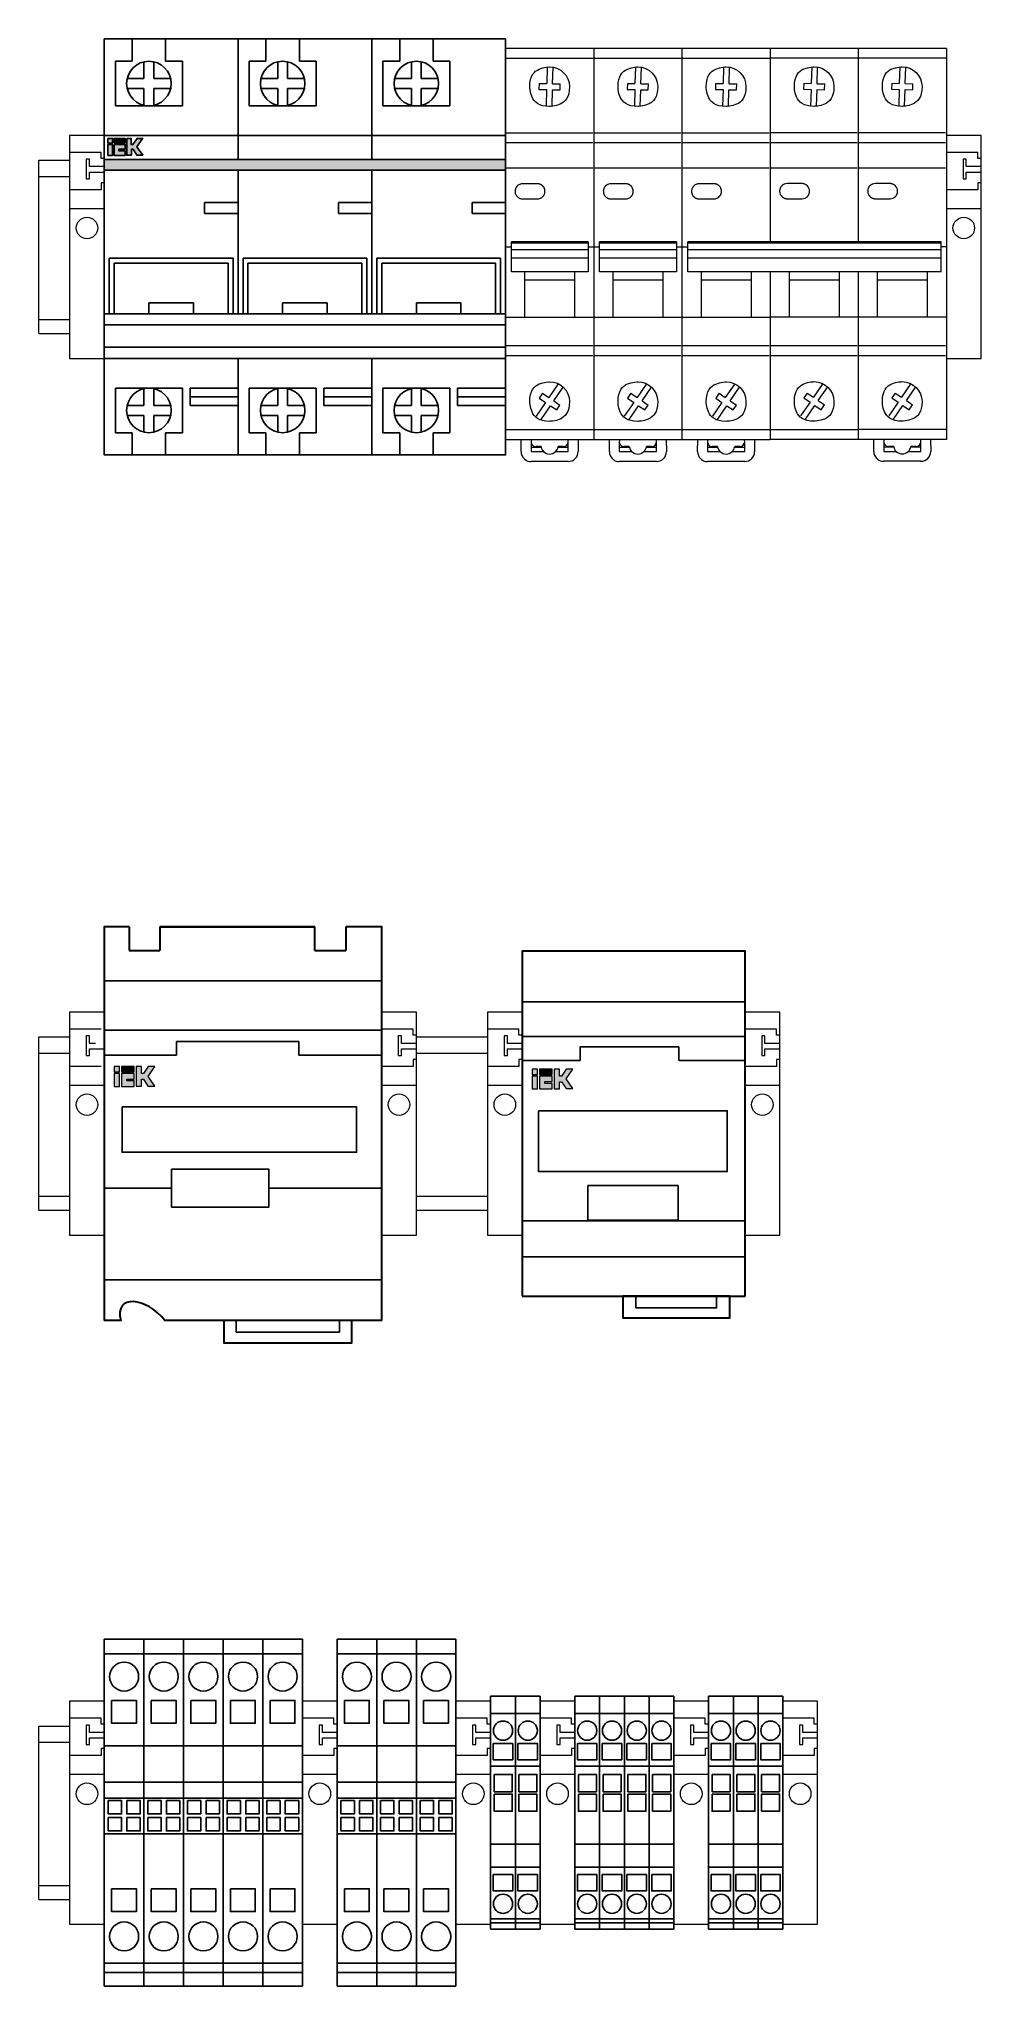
# Model space of a CAD drawing. Header units: inches. Extents: x 871 to 2432, y 654 to 1047.
# Drawn here: x 2241.9 to 2432.2, y 654.3 to 1047.4 of the extents above; entities that cross this region are included whole.
import ezdxf

# ---------------------------------------------------------------- set-up
doc = ezdxf.new("R2010")
doc.units = ezdxf.units.IN
doc.header["$MEASUREMENT"] = 0
doc.layers.add('dist', color=3, linetype='Continuous', lineweight=9)
doc.layers.add('Layer 1', color=7, linetype='Continuous')

# ---------------------------------------------------------------- blocks, each defined once
blk = doc.blocks.new('A$C44192F29')
at = {"lineweight": 25}
h = blk.add_hatch(color=8, dxfattribs=at)
h.paths.add_polyline_path([(1.65, 62.68), (0.71, 62.68), (0.71, 60.47), (1.65, 60.47)])
h.paths.add_polyline_path([(1.65, 62.98), (1.65, 63.92), (0.71, 63.92), (0.71, 62.98)])
edge = h.paths.add_edge_path()
edge.add_spline(control_points=[(2.91, 61.74), (2.91, 61.74), (4.18, 61.74), (4.18, 61.74), (4.18, 61.74), (4.18, 61.74), (4.18, 62.69), (4.18, 62.69), (4.18, 62.69), (4.18, 62.69), (1.96, 62.69), (1.96, 62.69), (1.96, 62.69), (1.96, 60.49), (1.96, 60.49), (1.96, 60.49), (1.96, 60.49), (4.18, 60.49), (4.18, 60.49), (4.18, 60.49), (4.18, 60.49), (4.18, 60.49), (4.18, 60.49)], knot_values=[0.75, 0.75, 0.75, 0.75, 0.875, 0.875, 0.875, 0.8751, 1, 1, 1, 1.0001, 1.125, 1.125, 1.125, 1.25, 1.25, 1.25, 1.2501, 1.3125, 1.3125, 1.3125, 1.3126, 1.375, 1.375, 1.375, 1.375], degree=3, periodic=0)
edge.add_spline(control_points=[(4.18, 60.49), (4.18, 60.49), (4.18, 61.42), (4.18, 61.42), (4.18, 61.42), (4.18, 61.42), (4.18, 61.42), (4.18, 61.42)], knot_values=[0.625, 0.625, 0.625, 0.625, 0.6875, 0.6875, 0.6875, 0.6876, 0.75, 0.75, 0.75, 0.75], degree=3, periodic=0)
edge.add_spline(control_points=[(4.18, 61.42), (4.18, 61.42), (2.91, 61.42), (2.91, 61.42), (2.91, 61.42), (2.91, 61.42), (2.91, 61.42), (2.91, 61.42)], knot_values=[0.5, 0.5, 0.5, 0.5, 0.5625, 0.5625, 0.5625, 0.5626, 0.625, 0.625, 0.625, 0.625], degree=3, periodic=0)
edge.add_spline(control_points=[(2.91, 61.42), (2.91, 61.42), (2.91, 61.74), (2.91, 61.74), (2.91, 61.74), (2.91, 61.74), (2.91, 61.74), (2.91, 61.74)], knot_values=[0.375, 0.375, 0.375, 0.375, 0.4375, 0.4375, 0.4375, 0.4376, 0.5, 0.5, 0.5, 0.5], degree=3, periodic=0)
edge = h.paths.add_edge_path()
edge.add_spline(control_points=[(4.51, 60.52), (4.51, 60.52), (5.46, 60.52), (5.46, 60.52), (5.46, 60.52), (5.46, 60.52), (5.46, 61.72), (5.46, 61.72), (5.46, 61.72), (5.46, 61.72), (5.46, 61.72), (5.46, 61.72)], knot_values=[0.769231, 0.769231, 0.769231, 0.769231, 0.846154, 0.846154, 0.846154, 0.846254, 0.884615, 0.884615, 0.884615, 0.884715, 0.923077, 0.923077, 0.923077, 0.923077], degree=3, periodic=0)
edge.add_spline(control_points=[(5.46, 61.72), (5.46, 61.72), (5.79, 61.72), (5.79, 61.72), (5.79, 61.72), (5.79, 61.72), (6.56, 60.53), (6.56, 60.53), (6.56, 60.53), (6.56, 60.53), (7.75, 60.53), (7.75, 60.53), (7.75, 60.53), (7.75, 60.53), (7.75, 60.53), (7.75, 60.53)], knot_values=[0.538462, 0.538462, 0.538462, 0.538462, 0.615385, 0.615385, 0.615385, 0.615485, 0.692308, 0.692308, 0.692308, 0.692408, 0.730769, 0.730769, 0.730769, 0.730869, 0.769231, 0.769231, 0.769231, 0.769231], degree=3, periodic=0)
edge.add_spline(control_points=[(7.75, 60.53), (7.75, 60.53), (6.59, 62.2), (6.59, 62.2), (6.59, 62.2), (6.59, 62.2), (7.74, 63.92), (7.74, 63.92), (7.74, 63.92), (7.74, 63.92), (6.6, 63.92), (6.6, 63.92), (6.6, 63.92), (6.6, 63.92), (5.78, 62.68), (5.78, 62.68), (5.78, 62.68), (5.78, 62.68), (5.45, 62.68), (5.45, 62.68), (5.45, 62.68), (5.45, 62.68), (5.45, 63.92), (5.45, 63.92), (5.45, 63.92), (5.45, 63.92), (4.51, 63.92), (4.51, 63.92), (4.51, 63.92), (4.51, 60.52), (4.51, 60.52), (4.51, 60.52), (4.51, 60.52), (4.51, 60.52), (4.51, 60.52)], knot_values=[0.923077, 0.923077, 0.923077, 0.923077, 1, 1, 1, 1.0001, 1.076923, 1.076923, 1.076923, 1.077023, 1.153846, 1.153846, 1.153846, 1.153946, 1.230769, 1.230769, 1.230769, 1.230869, 1.307692, 1.307692, 1.307692, 1.307792, 1.384615, 1.384615, 1.384615, 1.384715, 1.461538, 1.461538, 1.461538, 1.5, 1.5, 1.5, 1.5001, 1.538462, 1.538462, 1.538462, 1.538462], degree=3, periodic=0)
for points in [[(1.98, 63.92), (1.98, 62.99), (4.18, 62.99), (4.18, 63.92)], [(0, 59.63), (0, 57.48), (81, 57.48), (81, 59.63)]]:
    blk.add_hatch(color=2, dxfattribs=at).paths.add_polyline_path(points)
at = {"color": 2, "lineweight": 25}
for p, q in [((0, 59.63), (81, 59.63)), ((0, 57.48), (81, 57.48))]:
    blk.add_line(p, q, dxfattribs=at)
at = {"layer": 'dist', "color": 0, "lineweight": 25}
for p, q in [((5.63, 79.5), (5.63, 84)), ((12.38, 79.5), (12.38, 84)), ((32.63, 79.5), (32.63, 84)), ((39.38, 79.5), (39.38, 84)), ((59.63, 79.5), (59.63, 84)), ((66.38, 79.5), (66.38, 84)), ((5.63, 79.5), (2.25, 79.5)), ((2.25, 70.5), (2.25, 79.5)), ((8, 76), (8, 79.39)), ((10, 76), (10, 79.39)), ((15.75, 79.5), (12.38, 79.5)), ((15.75, 70.5), (15.75, 79.5)), ((32.63, 79.5), (29.25, 79.5)), ((29.25, 70.5), (29.25, 79.5)), ((35, 76), (35, 79.39)), ((37, 76), (37, 79.39)), ((42.75, 79.5), (39.38, 79.5)), ((42.75, 70.5), (42.75, 79.5)), ((59.63, 79.5), (56.25, 79.5)), ((56.25, 70.5), (56.25, 79.5)), ((62, 76), (62, 79.39)), ((64, 76), (64, 79.39)), ((69.75, 79.5), (66.38, 79.5)), ((69.75, 70.5), (69.75, 79.5)), ((4.61, 76), (8, 76)), ((5.78, 76), (8, 76)), ((10, 76), (13.39, 76)), ((31.61, 76), (35, 76)), ((32.78, 76), (35, 76)), ((37, 76), (40.39, 76)), ((58.61, 76), (62, 76)), ((59.78, 76), (62, 76)), ((64, 76), (67.39, 76)), ((4.61, 74), (8, 74)), ((8, 70.61), (8, 74)), ((10, 70.61), (10, 74)), ((10, 74), (13.39, 74)), ((31.61, 74), (35, 74)), ((35, 70.61), (35, 74)), ((37, 70.61), (37, 74)), ((37, 74), (40.39, 74)), ((58.61, 74), (62, 74)), ((62, 70.61), (62, 74)), ((64, 70.61), (64, 74)), ((64, 74), (67.39, 74)), ((2.25, 70.5), (15.75, 70.5)), ((29.25, 70.5), (42.75, 70.5)), ((56.25, 70.5), (69.75, 70.5)), ((0, 64.5), (27, 64.5)), ((27, 64.5), (54, 64.5)), ((54, 64.5), (81, 64.5)), ((20.25, 51), (27, 51)), ((20.25, 48.75), (27, 48.75)), ((47.25, 51), (54, 51)), ((47.25, 48.75), (54, 48.75)), ((74.25, 51), (81, 51)), ((74.25, 48.75), (81, 48.75)), ((1, 39.75), (26, 39.75)), ((28, 39.75), (53, 39.75)), ((55, 39.75), (80, 39.75)), ((2, 38.75), (25, 38.75)), ((29, 38.75), (52, 38.75)), ((56, 38.75), (79, 38.75)), ((0, 28.5), (81, 28.5)), ((9, 30.75), (18, 30.75)), ((9, 30.75), (9, 28.5)), ((18, 30.75), (18, 28.5)), ((36, 30.75), (45, 30.75)), ((36, 30.75), (36, 28.5)), ((45, 30.75), (45, 28.5)), ((63, 30.75), (72, 30.75)), ((63, 30.75), (63, 28.5)), ((72, 30.75), (72, 28.5)), ((0, 26.25), (81, 26.25)), ((0, 21.75), (81, 21.75)), ((0, 19.5), (81, 19.5)), ((2.25, 13.5), (2.25, 4.5)), ((15.75, 13.5), (2.25, 13.5)), ((8, 13.39), (8, 10)), ((10, 13.39), (10, 10)), ((15.75, 13.5), (15.75, 4.5)), ((27, 13.5), (17.34, 13.5)), ((17.34, 13.5), (17.34, 10)), ((29.25, 13.5), (29.25, 4.5)), ((42.75, 13.5), (29.25, 13.5)), ((35, 13.39), (35, 10)), ((37, 13.39), (37, 10)), ((42.75, 13.5), (42.75, 4.5)), ((54, 13.5), (44.34, 13.5)), ((44.34, 13.5), (44.34, 10)), ((56.25, 13.5), (56.25, 4.5)), ((69.75, 13.5), (56.25, 13.5)), ((62, 13.39), (62, 10)), ((64, 13.39), (64, 10)), ((69.75, 13.5), (69.75, 4.5)), ((81, 13.5), (71.34, 13.5)), ((71.34, 13.5), (71.34, 10)), ((8, 10), (4.61, 10)), ((8, 8), (4.61, 8)), ((8, 8), (8, 4.61)), ((13.39, 10), (10, 10)), ((10, 8), (10, 4.61)), ((12.22, 8), (10, 8)), ((13.39, 8), (10, 8)), ((27, 11.75), (17.34, 11.75)), ((27, 10), (17.34, 10)), ((35, 10), (31.61, 10)), ((35, 8), (31.61, 8)), ((35, 8), (35, 4.61)), ((40.39, 10), (37, 10)), ((37, 8), (37, 4.61)), ((39.22, 8), (37, 8)), ((40.39, 8), (37, 8)), ((54, 11.75), (44.34, 11.75)), ((54, 10), (44.34, 10)), ((62, 10), (58.61, 10)), ((62, 8), (58.61, 8)), ((62, 8), (62, 4.61)), ((67.39, 10), (64, 10)), ((64, 8), (64, 4.61)), ((66.22, 8), (64, 8)), ((67.39, 8), (64, 8)), ((81, 11.75), (71.34, 11.75)), ((81, 10), (71.34, 10)), ((2.25, 4.5), (5.63, 4.5)), ((5.63, 4.5), (5.63, 0)), ((12.38, 4.5), (15.75, 4.5)), ((12.38, 4.5), (12.38, 0)), ((29.25, 4.5), (32.63, 4.5)), ((32.63, 4.5), (32.63, 0)), ((39.38, 4.5), (42.75, 4.5)), ((39.38, 4.5), (39.38, 0)), ((56.25, 4.5), (59.63, 4.5)), ((59.63, 4.5), (59.63, 0)), ((66.38, 4.5), (69.75, 4.5)), ((66.38, 4.5), (66.38, 0))]:
    blk.add_line(p, q, dxfattribs=at)
for points in [[(27, 59.63), (27, 84), (0, 84), (0, 0), (27, 0), (27, 19.5)], [(54, 59.63), (54, 84), (27, 84), (27, 59.63)], [(54, 19.5), (54, 0), (81, 0), (81, 84), (54, 84), (54, 59.63)], [(27, 28.5), (27, 57.48)], [(27, 57.48), (27, 28.5)], [(54, 28.5), (54, 57.48)], [(54, 57.48), (54, 28.5)], [(20.25, 48.75), (20.25, 51)], [(47.25, 48.75), (47.25, 51)], [(74.25, 48.75), (74.25, 51)], [(1, 39.75), (1, 28.5)], [(26, 28.5), (26, 39.75)], [(28, 39.75), (28, 28.5)], [(53, 28.5), (53, 39.75)], [(55, 39.75), (55, 28.5)], [(80, 28.5), (80, 39.75)], [(2, 38.75), (2, 28.5)], [(25, 28.5), (25, 38.75)], [(29, 38.75), (29, 28.5)], [(52, 28.5), (52, 38.75)], [(56, 38.75), (56, 28.5)], [(79, 28.5), (79, 38.75)], [(27, 19.5), (27, 0), (54, 0), (54, 19.5)]]:
    blk.add_lwpolyline(points, dxfattribs=at)
for centre in [(9, 75), (36, 75), (63, 75), (9, 9), (36, 9), (63, 9)]:
    blk.add_circle(centre, 4.5, dxfattribs=at)
at = {"layer": 'Layer 1', "color": 9, "lineweight": 25}
for points in [[(0.71, 62.98), (1.65, 62.98), (1.65, 63.92), (0.71, 63.92), (0.71, 62.98)], [(0.71, 60.47), (1.65, 60.47), (1.65, 62.68), (0.71, 62.68), (0.71, 60.47)]]:
    blk.add_lwpolyline(points, close=True, dxfattribs=at)
at = {"layer": 'Layer 1', "color": 2, "lineweight": 25}
blk.add_lwpolyline([(1.98, 62.99), (4.18, 62.99), (4.18, 63.92), (1.98, 63.92), (1.98, 62.99)], close=True, dxfattribs=at)
at = {"layer": 'Layer 1', "color": 9, "lineweight": 25}
for points, knots in [([(4.51, 63.92), (4.51, 63.92), (5.45, 63.92), (5.45, 63.92), (5.45, 63.92), (5.45, 63.92), (5.45, 62.68), (5.45, 62.68), (5.45, 62.68), (5.45, 62.68), (5.78, 62.68), (5.78, 62.68), (5.78, 62.68), (5.78, 62.68), (6.6, 63.92), (6.6, 63.92), (6.6, 63.92), (6.6, 63.92), (7.74, 63.92), (7.74, 63.92), (7.74, 63.92), (7.74, 63.92), (6.59, 62.2), (6.59, 62.2), (6.59, 62.2), (6.59, 62.2), (7.75, 60.53), (7.75, 60.53), (7.75, 60.53), (7.75, 60.53), (6.56, 60.53), (6.56, 60.53), (6.56, 60.53), (6.56, 60.53), (5.79, 61.72), (5.79, 61.72), (5.79, 61.72), (5.79, 61.72), (5.46, 61.72), (5.46, 61.72), (5.46, 61.72), (5.46, 61.72), (5.46, 60.52), (5.46, 60.52), (5.46, 60.52), (5.46, 60.52), (4.51, 60.52), (4.51, 60.52), (4.51, 60.52), (4.51, 60.52), (4.51, 63.92), (4.51, 63.92)], [0, 0, 0, 0, 0.076923, 0.076923, 0.076923, 0.076923, 0.153846, 0.153846, 0.153846, 0.153846, 0.230769, 0.230769, 0.230769, 0.230769, 0.307692, 0.307692, 0.307692, 0.307692, 0.384615, 0.384615, 0.384615, 0.384615, 0.461538, 0.461538, 0.461538, 0.461538, 0.538462, 0.538462, 0.538462, 0.538462, 0.615385, 0.615385, 0.615385, 0.615385, 0.692308, 0.692308, 0.692308, 0.692308, 0.769231, 0.769231, 0.769231, 0.769231, 0.846154, 0.846154, 0.846154, 0.846154, 0.923077, 0.923077, 0.923077, 0.923077, 1, 1, 1, 1]), ([(1.96, 62.69), (1.96, 62.69), (4.18, 62.69), (4.18, 62.69), (4.18, 62.69), (4.18, 62.69), (4.18, 61.74), (4.18, 61.74), (4.18, 61.74), (4.18, 61.74), (2.91, 61.74), (2.91, 61.74), (2.91, 61.74), (2.91, 61.74), (2.91, 61.42), (2.91, 61.42), (2.91, 61.42), (2.91, 61.42), (4.18, 61.42), (4.18, 61.42), (4.18, 61.42), (4.18, 61.42), (4.18, 60.49), (4.18, 60.49), (4.18, 60.49), (4.18, 60.49), (1.96, 60.49), (1.96, 60.49), (1.96, 60.49), (1.96, 60.49), (1.96, 62.69), (1.96, 62.69)], [0, 0, 0, 0, 0.125, 0.125, 0.125, 0.125, 0.25, 0.25, 0.25, 0.25, 0.375, 0.375, 0.375, 0.375, 0.5, 0.5, 0.5, 0.5, 0.625, 0.625, 0.625, 0.625, 0.75, 0.75, 0.75, 0.75, 0.875, 0.875, 0.875, 0.875, 1, 1, 1, 1])]:
    blk.add_open_spline(points, degree=3, knots=knots, dxfattribs=at)
blk = doc.blocks.new('A$C02ED5359')
at = {"layer": 'Layer 1', "lineweight": 20}
for points in [[(17.82, 83.37), (17.82, 83.37), (0, 83.37), (0, 83.37)], [(0, 83.37), (0, 83.37), (0, 4.4), (0, 4.4)], [(35.6, 83.4), (35.6, 83.4), (17.78, 83.4), (17.78, 83.4)], [(17.82, 83.37), (17.82, 83.37), (17.82, 83.37), (17.82, 83.37)], [(17.82, 83.37), (17.82, 83.37), (17.82, 44.34), (17.82, 44.34)], [(53.38, 83.4), (53.38, 83.4), (35.56, 83.4), (35.56, 83.4)], [(35.56, 83.4), (35.56, 83.4), (35.56, 44.27), (35.56, 44.27)], [(35.6, 83.4), (35.6, 83.4), (35.6, 83.4), (35.6, 83.4)], [(35.6, 83.4), (35.6, 83.4), (35.6, 44.27), (35.6, 44.27)], [(53.38, 83.4), (53.38, 83.4), (53.38, 83.4), (53.38, 83.4)], [(53.38, 83.4), (53.38, 83.4), (53.38, 44.34), (53.38, 44.34)], [(53.39, 83.39), (53.39, 83.39), (53.39, 41.14), (53.39, 41.14)], [(17.82, 81.37), (17.82, 81.37), (0, 81.37), (0, 81.37)], [(8.41, 79.64), (8.41, 79.64), (8.32, 76.29), (8.32, 76.29)], [(9.52, 76.26), (9.52, 76.26), (9.61, 79.61), (9.61, 79.61)], [(35.6, 81.4), (35.6, 81.4), (17.78, 81.4), (17.78, 81.4)], [(17.82, 81.37), (17.82, 81.37), (17.82, 81.37), (17.82, 81.37)], [(26.19, 79.67), (26.19, 79.67), (26.1, 76.32), (26.1, 76.32)], [(27.31, 76.28), (27.31, 76.28), (27.39, 79.64), (27.39, 79.64)], [(53.38, 81.4), (53.38, 81.4), (35.56, 81.4), (35.56, 81.4)], [(35.6, 81.4), (35.6, 81.4), (35.6, 81.4), (35.6, 81.4)], [(43.97, 79.67), (43.97, 79.67), (43.88, 76.32), (43.88, 76.32)], [(45.08, 76.29), (45.08, 76.29), (45.17, 79.64), (45.17, 79.64)], [(53.38, 81.4), (53.38, 81.4), (53.38, 81.4), (53.38, 81.4)], [(6.8, 76.33), (6.8, 76.33), (6.76, 75.13), (6.76, 75.13)], [(6.76, 75.13), (6.76, 75.13), (8.29, 75.09), (8.29, 75.09)], [(6.8, 76.33), (6.8, 76.33), (8.32, 76.29), (8.32, 76.29)], [(8.29, 75.09), (8.29, 75.09), (8.2, 71.74), (8.2, 71.74)], [(9.4, 71.71), (9.4, 71.71), (9.49, 75.06), (9.49, 75.06)], [(9.49, 75.06), (9.49, 75.06), (11.02, 75.02), (11.02, 75.02)], [(9.52, 76.26), (9.52, 76.26), (11.05, 76.22), (11.05, 76.22)], [(11.02, 75.02), (11.02, 75.02), (11.05, 76.22), (11.05, 76.22)], [(24.58, 76.36), (24.58, 76.36), (24.54, 75.16), (24.54, 75.16)], [(24.54, 75.16), (24.54, 75.16), (26.07, 75.12), (26.07, 75.12)], [(24.58, 76.36), (24.58, 76.36), (26.1, 76.32), (26.1, 76.32)], [(26.07, 75.12), (26.07, 75.12), (25.98, 71.76), (25.98, 71.76)], [(27.18, 71.73), (27.18, 71.73), (27.27, 75.08), (27.27, 75.08)], [(27.27, 75.08), (27.27, 75.08), (28.8, 75.04), (28.8, 75.04)], [(27.31, 76.28), (27.31, 76.28), (28.83, 76.24), (28.83, 76.24)], [(28.8, 75.04), (28.8, 75.04), (28.83, 76.24), (28.83, 76.24)], [(42.36, 76.36), (42.36, 76.36), (42.32, 75.16), (42.32, 75.16)], [(42.32, 75.16), (42.32, 75.16), (43.85, 75.12), (43.85, 75.12)], [(42.36, 76.36), (42.36, 76.36), (43.88, 76.32), (43.88, 76.32)], [(43.85, 75.12), (43.85, 75.12), (43.76, 71.77), (43.76, 71.77)], [(44.96, 71.74), (44.96, 71.74), (45.05, 75.09), (45.05, 75.09)], [(45.05, 75.09), (45.05, 75.09), (46.58, 75.05), (46.58, 75.05)], [(45.08, 76.29), (45.08, 76.29), (46.61, 76.25), (46.61, 76.25)], [(46.58, 75.05), (46.58, 75.05), (46.61, 76.25), (46.61, 76.25)], [(0.2, 66.38), (0.2, 66.38), (17.61, 66.38), (17.61, 66.38)], [(0.2, 64.38), (0.2, 64.38), (17.61, 64.38), (17.61, 64.38)], [(17.98, 66.4), (17.98, 66.4), (35.4, 66.4), (35.4, 66.4)], [(17.98, 64.4), (17.98, 64.4), (35.4, 64.4), (35.4, 64.4)], [(35.76, 66.41), (35.76, 66.41), (53.18, 66.41), (53.18, 66.41)], [(35.76, 64.41), (35.76, 64.41), (53.18, 64.41), (53.18, 64.41)], [(0.2, 59.27), (0.2, 59.27), (17.61, 59.27), (17.61, 59.27)], [(17.98, 59.3), (17.98, 59.3), (35.4, 59.3), (35.4, 59.3)], [(35.76, 59.3), (35.76, 59.3), (53.18, 59.3), (53.18, 59.3)], [(6.46, 56.07), (6.46, 56.07), (3.45, 56.07), (3.45, 56.07)], [(24.24, 56.1), (24.24, 56.1), (21.23, 56.1), (21.23, 56.1)], [(42.02, 56.1), (42.02, 56.1), (39.01, 56.1), (39.01, 56.1)], [(3.45, 53.02), (3.45, 53.02), (6.46, 53.02), (6.46, 53.02)], [(21.23, 53.05), (21.23, 53.05), (24.24, 53.05), (24.24, 53.05)], [(39.01, 53.05), (39.01, 53.05), (42.02, 53.05), (42.02, 53.05)], [(0, 43.31), (0, 43.31), (1.18, 43.31), (1.18, 43.31)], [(1.18, 38.27), (1.18, 38.27), (1.18, 44.34), (1.18, 44.34)], [(52.26, 44.34), (52.26, 44.34), (1.18, 44.34), (1.18, 44.34)], [(52.26, 44.1), (52.26, 44.1), (1.18, 44.1), (1.18, 44.1)], [(35.56, 44.17), (35.56, 44.17), (35.56, 44.1), (35.56, 44.1)], [(35.56, 44.17), (35.56, 44.17), (35.56, 44.1), (35.56, 44.1)], [(35.6, 44.17), (35.6, 44.17), (35.6, 44.1), (35.6, 44.1)], [(52.26, 44.43), (52.26, 44.43), (52.26, 38.36), (52.26, 38.36)], [(52.26, 44.43), (52.26, 44.43), (52.26, 44.43), (52.26, 44.43)], [(52.26, 44.41), (52.26, 44.41), (52.26, 44.41), (52.26, 44.41)], [(52.26, 44.17), (52.26, 44.17), (52.26, 44.17), (52.26, 44.17)], [(52.26, 43.4), (52.26, 43.4), (53.39, 43.4), (53.39, 43.4)], [(53.39, 43.4), (53.39, 43.4), (53.39, 43.4), (53.39, 43.4)], [(1.18, 42.82), (1.18, 42.82), (52.26, 42.82), (52.26, 42.82)], [(1.18, 41.14), (1.18, 41.14), (52.26, 41.14), (52.26, 41.14)], [(53.38, 41.14), (53.38, 41.14), (53.38, 4.43), (53.38, 4.43)], [(53.39, 41.14), (53.39, 41.14), (53.39, 4.42), (53.39, 4.42)], [(3.93, 38.27), (3.93, 38.27), (1.18, 38.27), (1.18, 38.27)], [(52.41, 38.29), (52.41, 38.29), (3.93, 38.29), (3.93, 38.29)], [(3.93, 29.16), (3.93, 29.16), (3.93, 38.27), (3.93, 38.27)], [(3.93, 38.27), (3.93, 38.27), (3.93, 38.27), (3.93, 38.27)], [(3.93, 36.65), (3.93, 36.65), (13.94, 36.65), (13.94, 36.65)], [(3.93, 36.65), (3.93, 36.65), (13.94, 36.65), (13.94, 36.65)], [(13.94, 38.27), (13.94, 38.27), (13.94, 29.16), (13.94, 29.16)], [(13.94, 38.27), (13.94, 38.27), (13.94, 38.27), (13.94, 38.27)], [(13.94, 36.65), (13.94, 36.65), (13.94, 36.65), (13.94, 36.65)], [(17.82, 38.29), (17.82, 38.29), (17.82, 4.4), (17.82, 4.4)], [(21.71, 29.18), (21.71, 29.18), (21.71, 38.29), (21.71, 38.29)], [(21.71, 38.29), (21.71, 38.29), (21.71, 38.29), (21.71, 38.29)], [(21.71, 36.65), (21.71, 36.65), (31.72, 36.65), (31.72, 36.65)], [(31.72, 38.29), (31.72, 38.29), (31.72, 29.18), (31.72, 29.18)], [(31.72, 38.29), (31.72, 38.29), (31.72, 38.29), (31.72, 38.29)], [(35.56, 38.29), (35.56, 38.29), (35.56, 4.43), (35.56, 4.43)], [(35.6, 38.29), (35.6, 38.29), (35.6, 4.42), (35.6, 4.42)], [(39.49, 29.19), (39.49, 29.19), (39.49, 38.3), (39.49, 38.3)], [(39.49, 38.3), (39.49, 38.3), (39.49, 38.3), (39.49, 38.3)], [(39.49, 36.65), (39.49, 36.65), (49.5, 36.65), (49.5, 36.65)], [(49.5, 38.3), (49.5, 38.3), (49.5, 29.19), (49.5, 29.19)], [(49.5, 38.3), (49.5, 38.3), (49.5, 38.3), (49.5, 38.3)], [(52.26, 38.36), (52.26, 38.36), (52.26, 38.36), (52.26, 38.36)], [(0, 29.16), (0, 29.16), (17.82, 29.16), (17.82, 29.16)], [(14.61, 29.16), (14.61, 29.16), (17.61, 29.16), (17.61, 29.16)], [(17.78, 29.18), (17.78, 29.18), (35.6, 29.18), (35.6, 29.18)], [(17.82, 29.16), (17.82, 29.16), (17.82, 29.16), (17.82, 29.16)], [(32.39, 29.18), (32.39, 29.18), (35.4, 29.18), (35.4, 29.18)], [(35.56, 29.19), (35.56, 29.19), (53.38, 29.19), (53.38, 29.19)], [(35.6, 29.18), (35.6, 29.18), (35.6, 29.18), (35.6, 29.18)], [(50.17, 29.19), (50.17, 29.19), (53.18, 29.19), (53.18, 29.19)], [(53.38, 29.19), (53.38, 29.19), (53.38, 29.19), (53.38, 29.19)], [(0.2, 23.39), (0.2, 23.39), (17.61, 23.39), (17.61, 23.39)], [(0.2, 21.39), (0.2, 21.39), (17.61, 21.39), (17.61, 21.39)], [(17.61, 23.39), (17.61, 23.39), (17.61, 23.39), (17.61, 23.39)], [(17.61, 21.39), (17.61, 21.39), (17.61, 21.39), (17.61, 21.39)], [(17.98, 23.42), (17.98, 23.42), (35.4, 23.42), (35.4, 23.42)], [(17.98, 21.42), (17.98, 21.42), (35.4, 21.42), (35.4, 21.42)], [(35.4, 23.42), (35.4, 23.42), (35.4, 23.42), (35.4, 23.42)], [(35.4, 21.42), (35.4, 21.42), (35.4, 21.42), (35.4, 21.42)], [(35.76, 23.42), (35.76, 23.42), (53.18, 23.42), (53.18, 23.42)], [(35.76, 21.42), (35.76, 21.42), (53.18, 21.42), (53.18, 21.42)], [(53.18, 23.42), (53.18, 23.42), (53.18, 23.42), (53.18, 23.42)], [(53.18, 21.42), (53.18, 21.42), (53.18, 21.42), (53.18, 21.42)], [(46.21, 15.73), (46.21, 15.73), (44.31, 12.96), (44.31, 12.96)], [(46.21, 15.73), (46.21, 15.73), (46.21, 15.73), (46.21, 15.73)], [(8.07, 11.94), (8.07, 11.94), (6.18, 9.17), (6.18, 9.17)], [(7.49, 13.79), (7.49, 13.79), (6.81, 12.8), (6.81, 12.8)], [(6.81, 12.8), (6.81, 12.8), (8.07, 11.94), (8.07, 11.94)], [(7.49, 13.79), (7.49, 13.79), (7.49, 13.79), (7.49, 13.79)], [(7.49, 13.79), (7.49, 13.79), (8.75, 12.93), (8.75, 12.93)], [(8.07, 11.94), (8.07, 11.94), (8.07, 11.94), (8.07, 11.94)], [(10.65, 15.7), (10.65, 15.7), (8.75, 12.93), (8.75, 12.93)], [(9.74, 12.25), (9.74, 12.25), (11.64, 15.02), (11.64, 15.02)], [(9.74, 12.25), (9.74, 12.25), (11, 11.39), (11, 11.39)], [(10.65, 15.7), (10.65, 15.7), (10.65, 15.7), (10.65, 15.7)], [(11.64, 15.02), (11.64, 15.02), (11.64, 15.02), (11.64, 15.02)], [(25.85, 11.97), (25.85, 11.97), (23.96, 9.2), (23.96, 9.2)], [(25.27, 13.82), (25.27, 13.82), (24.59, 12.83), (24.59, 12.83)], [(24.59, 12.83), (24.59, 12.83), (25.85, 11.97), (25.85, 11.97)], [(25.27, 13.82), (25.27, 13.82), (25.27, 13.82), (25.27, 13.82)], [(25.27, 13.82), (25.27, 13.82), (26.53, 12.96), (26.53, 12.96)], [(25.85, 11.97), (25.85, 11.97), (25.85, 11.97), (25.85, 11.97)], [(28.43, 15.72), (28.43, 15.72), (26.53, 12.96), (26.53, 12.96)], [(27.52, 12.28), (27.52, 12.28), (29.42, 15.05), (29.42, 15.05)], [(27.52, 12.28), (27.52, 12.28), (28.78, 11.42), (28.78, 11.42)], [(28.43, 15.72), (28.43, 15.72), (28.43, 15.72), (28.43, 15.72)], [(29.42, 15.05), (29.42, 15.05), (29.42, 15.05), (29.42, 15.05)], [(43.63, 11.97), (43.63, 11.97), (41.74, 9.2), (41.74, 9.2)], [(43.05, 13.82), (43.05, 13.82), (42.37, 12.83), (42.37, 12.83)], [(42.37, 12.83), (42.37, 12.83), (43.63, 11.97), (43.63, 11.97)], [(43.05, 13.82), (43.05, 13.82), (43.05, 13.82), (43.05, 13.82)], [(43.05, 13.82), (43.05, 13.82), (44.31, 12.96), (44.31, 12.96)], [(43.63, 11.97), (43.63, 11.97), (43.63, 11.97), (43.63, 11.97)], [(45.3, 12.28), (45.3, 12.28), (47.2, 15.05), (47.2, 15.05)], [(45.3, 12.28), (45.3, 12.28), (46.56, 11.42), (46.56, 11.42)], [(47.2, 15.05), (47.2, 15.05), (47.2, 15.05), (47.2, 15.05)], [(7.17, 8.49), (7.17, 8.49), (9.06, 11.26), (9.06, 11.26)], [(9.06, 11.26), (9.06, 11.26), (9.06, 11.26), (9.06, 11.26)], [(9.06, 11.26), (9.06, 11.26), (10.32, 10.4), (10.32, 10.4)], [(10.32, 10.4), (10.32, 10.4), (11, 11.39), (11, 11.39)], [(11, 11.39), (11, 11.39), (11, 11.39), (11, 11.39)], [(24.95, 8.52), (24.95, 8.52), (26.85, 11.29), (26.85, 11.29)], [(26.85, 11.29), (26.85, 11.29), (26.85, 11.29), (26.85, 11.29)], [(26.85, 11.29), (26.85, 11.29), (28.11, 10.43), (28.11, 10.43)], [(28.11, 10.43), (28.11, 10.43), (28.78, 11.42), (28.78, 11.42)], [(28.78, 11.42), (28.78, 11.42), (28.78, 11.42), (28.78, 11.42)], [(42.73, 8.52), (42.73, 8.52), (44.62, 11.29), (44.62, 11.29)], [(44.62, 11.29), (44.62, 11.29), (44.62, 11.29), (44.62, 11.29)], [(44.62, 11.29), (44.62, 11.29), (45.89, 10.43), (45.89, 10.43)], [(45.89, 10.43), (45.89, 10.43), (46.56, 11.42), (46.56, 11.42)], [(46.56, 11.42), (46.56, 11.42), (46.56, 11.42), (46.56, 11.42)], [(17.82, 4.4), (17.82, 4.4), (0, 4.4), (0, 4.4)], [(17.82, 6.4), (17.82, 6.4), (0.2, 6.4), (0.2, 6.4)], [(3.15, 2), (3.15, 2), (3.17, 4.4), (3.17, 4.4)], [(3.17, 4.4), (3.17, 4.4), (3.17, 4.4), (3.17, 4.4)], [(5.24, 4.4), (5.18, 4.27), (5.15, 4.14), (5.15, 4)], [(5.15, 4), (5.15, 4), (5.15, 2), (5.15, 2)], [(5.15, 4), (5.15, 4), (5.15, 4), (5.15, 4)], [(11.66, 3), (12.21, 3), (12.66, 3.45), (12.66, 4)], [(12.66, 4), (12.66, 4.14), (12.63, 4.27), (12.58, 4.4)], [(12.66, 2), (12.66, 2), (12.66, 4), (12.66, 4)], [(12.66, 4), (12.66, 4), (12.66, 4), (12.66, 4)], [(14.64, 4.4), (14.64, 4.4), (14.66, 2), (14.66, 2)], [(35.6, 4.42), (35.6, 4.42), (17.78, 4.42), (17.78, 4.42)], [(35.6, 6.42), (35.6, 6.42), (17.98, 6.42), (17.98, 6.42)], [(53.38, 4.43), (53.38, 4.43), (35.56, 4.43), (35.56, 4.43)], [(53.38, 6.43), (53.38, 6.43), (35.76, 6.43), (35.76, 6.43)], [(38.72, 2.03), (38.72, 2.03), (38.74, 4.43), (38.74, 4.43)], [(38.74, 4.43), (38.74, 4.43), (38.74, 4.43), (38.74, 4.43)], [(40.81, 4.43), (40.75, 4.3), (40.73, 4.17), (40.73, 4.03)], [(40.73, 4.03), (40.73, 4.03), (40.73, 2.03), (40.73, 2.03)], [(40.73, 4.03), (40.73, 4.03), (40.73, 4.03), (40.73, 4.03)], [(47.23, 3.03), (47.78, 3.03), (48.23, 3.48), (48.23, 4.03)], [(48.23, 4.03), (48.23, 4.17), (48.2, 4.3), (48.15, 4.43)], [(48.23, 2.03), (48.23, 2.03), (48.23, 4.03), (48.23, 4.03)], [(48.23, 4.03), (48.23, 4.03), (48.23, 4.03), (48.23, 4.03)], [(50.21, 4.43), (50.21, 4.43), (50.23, 2.03), (50.23, 2.03)], [(5.15, 2.92), (5.15, 2.92), (7.19, 2.92), (7.19, 2.92)], [(5.15, 2), (5.15, 2), (7.68, 2), (7.68, 2)], [(7.17, 3), (7.17, 3), (6.16, 3), (6.16, 3)], [(7.17, 3), (7.17, 3), (7.17, 3), (7.17, 3)], [(7.17, 3), (7.17, 3), (7.19, 2.92), (7.19, 2.92)], [(7.19, 2.92), (7.25, 2.57), (7.43, 2.25), (7.68, 2)], [(7.19, 2.92), (7.19, 2.92), (7.19, 2.92), (7.19, 2.92)], [(7.68, 2), (7.68, 2), (7.68, 2), (7.68, 2)], [(7.68, 2), (8.36, 1.33), (9.45, 1.33), (10.13, 2)], [(10.13, 2), (10.39, 2.25), (10.56, 2.57), (10.63, 2.92)], [(10.13, 2), (10.13, 2), (12.66, 2), (12.66, 2)], [(10.63, 2.92), (10.63, 2.92), (10.64, 3), (10.64, 3)], [(10.63, 2.92), (10.63, 2.92), (12.66, 2.92), (12.66, 2.92)], [(11.66, 3), (11.66, 3), (10.64, 3), (10.64, 3)], [(11.66, 3), (11.66, 3), (11.66, 3), (11.66, 3)], [(12.66, 2.92), (12.66, 2.92), (12.66, 2.92), (12.66, 2.92)], [(12.66, 0), (13.77, 0), (14.66, 0.9), (14.66, 2)], [(12.66, 2), (12.66, 2), (12.66, 2), (12.66, 2)], [(40.73, 2.95), (40.73, 2.95), (42.76, 2.95), (42.76, 2.95)], [(40.73, 2.03), (40.73, 2.03), (43.25, 2.03), (43.25, 2.03)], [(48.23, 0.03), (48.23, 0.03), (40.73, 0.03), (40.73, 0.03)], [(42.74, 3.03), (42.74, 3.03), (41.73, 3.03), (41.73, 3.03)], [(42.74, 3.03), (42.74, 3.03), (42.74, 3.03), (42.74, 3.03)], [(42.74, 3.03), (42.74, 3.03), (42.76, 2.95), (42.76, 2.95)], [(42.76, 2.95), (42.82, 2.6), (43, 2.28), (43.25, 2.03)], [(42.76, 2.95), (42.76, 2.95), (42.76, 2.95), (42.76, 2.95)], [(43.25, 2.03), (43.25, 2.03), (43.25, 2.03), (43.25, 2.03)], [(43.25, 2.03), (43.93, 1.36), (45.02, 1.36), (45.7, 2.03)], [(45.7, 2.03), (45.96, 2.28), (46.13, 2.6), (46.2, 2.95)], [(45.7, 2.03), (45.7, 2.03), (48.23, 2.03), (48.23, 2.03)], [(46.2, 2.95), (46.2, 2.95), (46.21, 3.03), (46.21, 3.03)], [(46.2, 2.95), (46.2, 2.95), (48.23, 2.95), (48.23, 2.95)], [(47.23, 3.03), (47.23, 3.03), (46.21, 3.03), (46.21, 3.03)], [(47.23, 3.03), (47.23, 3.03), (47.23, 3.03), (47.23, 3.03)], [(48.23, 2.95), (48.23, 2.95), (48.23, 2.95), (48.23, 2.95)], [(48.23, 0.03), (49.34, 0.03), (50.23, 0.92), (50.23, 2.03)], [(48.23, 2.03), (48.23, 2.03), (48.23, 2.03), (48.23, 2.03)], [(48.23, 0.03), (48.23, 0.03), (48.23, 0.03), (48.23, 0.03)], [(12.66, 0), (12.66, 0), (5.15, 0), (5.15, 0)], [(12.66, 0), (12.66, 0), (12.66, 0), (12.66, 0)]]:
    blk.add_open_spline(points, degree=3, dxfattribs=at)
for points, knots in [([(12.91, 75.67), (12.91, 77.88), (11.12, 79.67), (8.91, 79.67), (8.91, 79.67), (6.7, 79.67), (4.9, 77.88), (4.9, 75.67), (4.9, 75.67), (4.9, 73.46), (6.7, 71.67), (8.91, 71.67), (8.91, 71.67), (11.12, 71.67), (12.91, 73.46), (12.91, 75.67), (12.91, 75.67), (12.91, 75.67), (12.91, 75.67), (12.91, 75.67)], [0, 0, 0, 0, 0.166667, 0.166667, 0.166667, 0.25, 0.333333, 0.333333, 0.333333, 0.416667, 0.5, 0.5, 0.5, 0.583333, 0.666667, 0.666667, 0.666667, 0.833333, 1, 1, 1, 1]), ([(30.69, 75.7), (30.69, 77.91), (28.9, 79.7), (26.69, 79.7), (26.69, 79.7), (24.48, 79.7), (22.69, 77.91), (22.69, 75.7), (22.69, 75.7), (22.69, 73.49), (24.48, 71.7), (26.69, 71.7), (26.69, 71.7), (28.9, 71.7), (30.69, 73.49), (30.69, 75.7)], [0, 0, 0, 0, 0.2, 0.2, 0.2, 0.3, 0.4, 0.4, 0.4, 0.5, 0.6, 0.6, 0.6, 0.8, 1, 1, 1, 1]), ([(48.47, 75.7), (48.47, 77.91), (46.68, 79.7), (44.47, 79.7), (44.47, 79.7), (42.26, 79.7), (40.46, 77.91), (40.46, 75.7), (40.46, 75.7), (40.46, 73.49), (42.26, 71.7), (44.47, 71.7), (44.47, 71.7), (46.68, 71.7), (48.47, 73.49), (48.47, 75.7), (48.47, 75.7), (48.47, 75.7), (48.47, 75.7), (48.47, 75.7)], [0, 0, 0, 0, 0.166667, 0.166667, 0.166667, 0.25, 0.333333, 0.333333, 0.333333, 0.416667, 0.5, 0.5, 0.5, 0.583333, 0.666667, 0.666667, 0.666667, 0.833333, 1, 1, 1, 1]), ([(0, 59.24), (0, 56.7), (0, 54.08), (0, 51.43), (0, 51.43), (0, 48.77), (0, 46.08), (0, 43.41)], [0, 0, 0, 0, 0.333333, 0.333333, 0.333333, 0.666667, 1, 1, 1, 1]), ([(35.56, 59.27), (35.56, 56.73), (35.56, 54.11), (35.56, 51.46), (35.56, 51.46), (35.56, 49.08), (35.56, 46.67), (35.56, 44.27)], [0, 0, 0, 0, 0.333333, 0.333333, 0.333333, 0.666667, 1, 1, 1, 1]), ([(53.39, 59.27), (53.39, 56.73), (53.39, 54.1), (53.39, 51.45), (53.39, 51.45), (53.39, 49.09), (53.39, 46.71), (53.39, 44.34)], [0, 0, 0, 0, 0.333333, 0.333333, 0.333333, 0.666667, 1, 1, 1, 1]), ([(3.45, 56.07), (3.25, 56.07), (3.05, 56.03), (2.87, 55.95), (2.87, 55.95), (2.68, 55.87), (2.51, 55.76), (2.37, 55.62), (2.37, 55.62), (2.3, 55.55), (2.24, 55.47), (2.19, 55.39), (2.19, 55.39), (2.13, 55.3), (2.09, 55.22), (2.05, 55.12), (2.05, 55.12), (2.01, 55.03), (1.98, 54.94), (1.96, 54.84), (1.96, 54.84), (1.94, 54.75), (1.93, 54.65), (1.93, 54.55), (1.93, 54.55), (1.93, 54.35), (1.97, 54.15), (2.05, 53.97), (2.05, 53.97), (2.12, 53.79), (2.23, 53.61), (2.37, 53.47), (2.37, 53.47), (2.44, 53.4), (2.52, 53.34), (2.6, 53.28), (2.6, 53.28), (2.69, 53.22), (2.77, 53.18), (2.87, 53.14), (2.87, 53.14), (2.96, 53.1), (3.06, 53.07), (3.15, 53.05), (3.15, 53.05), (3.25, 53.03), (3.35, 53.02), (3.45, 53.02)], [0, 0, 0, 0, 0.076923, 0.076923, 0.076923, 0.115385, 0.153846, 0.153846, 0.153846, 0.192308, 0.230769, 0.230769, 0.230769, 0.269231, 0.307692, 0.307692, 0.307692, 0.346154, 0.384615, 0.384615, 0.384615, 0.423077, 0.461538, 0.461538, 0.461538, 0.5, 0.538462, 0.538462, 0.538462, 0.576923, 0.615385, 0.615385, 0.615385, 0.653846, 0.692308, 0.692308, 0.692308, 0.730769, 0.769231, 0.769231, 0.769231, 0.807692, 0.846154, 0.846154, 0.846154, 0.923077, 1, 1, 1, 1]), ([(6.46, 53.02), (6.66, 53.02), (6.86, 53.06), (7.04, 53.14), (7.04, 53.14), (7.23, 53.22), (7.4, 53.33), (7.54, 53.47), (7.54, 53.47), (7.61, 53.55), (7.67, 53.62), (7.72, 53.71), (7.72, 53.71), (7.78, 53.79), (7.82, 53.88), (7.86, 53.97), (7.86, 53.97), (7.9, 54.06), (7.93, 54.16), (7.95, 54.25), (7.95, 54.25), (7.96, 54.35), (7.97, 54.45), (7.97, 54.55), (7.97, 54.55), (7.97, 54.74), (7.93, 54.94), (7.86, 55.12), (7.86, 55.12), (7.78, 55.31), (7.67, 55.48), (7.53, 55.62), (7.53, 55.62), (7.46, 55.69), (7.39, 55.75), (7.3, 55.81), (7.3, 55.81), (7.22, 55.86), (7.13, 55.91), (7.04, 55.95), (7.04, 55.95), (6.95, 55.99), (6.85, 56.02), (6.75, 56.04), (6.75, 56.04), (6.66, 56.06), (6.56, 56.07), (6.46, 56.07)], [0, 0, 0, 0, 0.076923, 0.076923, 0.076923, 0.115385, 0.153846, 0.153846, 0.153846, 0.192308, 0.230769, 0.230769, 0.230769, 0.269231, 0.307692, 0.307692, 0.307692, 0.346154, 0.384615, 0.384615, 0.384615, 0.423077, 0.461538, 0.461538, 0.461538, 0.5, 0.538462, 0.538462, 0.538462, 0.576923, 0.615385, 0.615385, 0.615385, 0.653846, 0.692308, 0.692308, 0.692308, 0.730769, 0.769231, 0.769231, 0.769231, 0.807692, 0.846154, 0.846154, 0.846154, 0.923077, 1, 1, 1, 1]), ([(21.23, 56.1), (21.03, 56.1), (20.83, 56.06), (20.65, 55.98), (20.65, 55.98), (20.46, 55.9), (20.29, 55.79), (20.16, 55.64), (20.16, 55.64), (20.09, 55.57), (20.02, 55.49), (19.97, 55.41), (19.97, 55.41), (19.91, 55.33), (19.87, 55.24), (19.83, 55.15), (19.83, 55.15), (19.79, 55.06), (19.76, 54.96), (19.75, 54.87), (19.75, 54.87), (19.73, 54.77), (19.72, 54.67), (19.72, 54.57), (19.72, 54.57), (19.72, 54.38), (19.75, 54.18), (19.83, 53.99), (19.83, 53.99), (19.9, 53.81), (20.01, 53.64), (20.15, 53.5), (20.15, 53.5), (20.22, 53.43), (20.3, 53.36), (20.38, 53.31), (20.38, 53.31), (20.47, 53.25), (20.55, 53.2), (20.65, 53.16), (20.65, 53.16), (20.74, 53.12), (20.84, 53.1), (20.93, 53.08), (20.93, 53.08), (21.03, 53.06), (21.13, 53.05), (21.23, 53.05)], [0, 0, 0, 0, 0.076923, 0.076923, 0.076923, 0.115385, 0.153846, 0.153846, 0.153846, 0.192308, 0.230769, 0.230769, 0.230769, 0.269231, 0.307692, 0.307692, 0.307692, 0.346154, 0.384615, 0.384615, 0.384615, 0.423077, 0.461538, 0.461538, 0.461538, 0.5, 0.538462, 0.538462, 0.538462, 0.576923, 0.615385, 0.615385, 0.615385, 0.653846, 0.692308, 0.692308, 0.692308, 0.730769, 0.769231, 0.769231, 0.769231, 0.807692, 0.846154, 0.846154, 0.846154, 0.923077, 1, 1, 1, 1]), ([(24.24, 53.05), (24.44, 53.05), (24.64, 53.09), (24.82, 53.16), (24.82, 53.16), (25.01, 53.24), (25.18, 53.36), (25.32, 53.5), (25.32, 53.5), (25.39, 53.57), (25.45, 53.65), (25.5, 53.73), (25.5, 53.73), (25.56, 53.81), (25.61, 53.9), (25.64, 54), (25.64, 54), (25.68, 54.09), (25.71, 54.18), (25.73, 54.28), (25.73, 54.28), (25.74, 54.38), (25.75, 54.48), (25.75, 54.58), (25.75, 54.58), (25.75, 54.77), (25.72, 54.97), (25.64, 55.15), (25.64, 55.15), (25.57, 55.33), (25.45, 55.5), (25.32, 55.64), (25.32, 55.64), (25.25, 55.71), (25.17, 55.78), (25.09, 55.83), (25.09, 55.83), (25, 55.89), (24.92, 55.94), (24.82, 55.98), (24.82, 55.98), (24.73, 56.02), (24.63, 56.05), (24.54, 56.07), (24.54, 56.07), (24.44, 56.09), (24.34, 56.1), (24.24, 56.1)], [0, 0, 0, 0, 0.076923, 0.076923, 0.076923, 0.115385, 0.153846, 0.153846, 0.153846, 0.192308, 0.230769, 0.230769, 0.230769, 0.269231, 0.307692, 0.307692, 0.307692, 0.346154, 0.384615, 0.384615, 0.384615, 0.423077, 0.461538, 0.461538, 0.461538, 0.5, 0.538462, 0.538462, 0.538462, 0.576923, 0.615385, 0.615385, 0.615385, 0.653846, 0.692308, 0.692308, 0.692308, 0.730769, 0.769231, 0.769231, 0.769231, 0.807692, 0.846154, 0.846154, 0.846154, 0.923077, 1, 1, 1, 1]), ([(39.01, 56.1), (38.81, 56.1), (38.61, 56.06), (38.43, 55.98), (38.43, 55.98), (38.24, 55.9), (38.07, 55.79), (37.93, 55.65), (37.93, 55.65), (37.86, 55.57), (37.8, 55.5), (37.75, 55.42), (37.75, 55.42), (37.69, 55.33), (37.65, 55.25), (37.61, 55.15), (37.61, 55.15), (37.57, 55.06), (37.54, 54.97), (37.52, 54.87), (37.52, 54.87), (37.51, 54.77), (37.5, 54.68), (37.5, 54.58), (37.5, 54.58), (37.5, 54.38), (37.53, 54.18), (37.61, 54), (37.61, 54), (37.68, 53.82), (37.79, 53.65), (37.93, 53.5), (37.93, 53.5), (38, 53.43), (38.08, 53.37), (38.16, 53.31), (38.16, 53.31), (38.25, 53.25), (38.33, 53.21), (38.43, 53.17), (38.43, 53.17), (38.52, 53.13), (38.62, 53.1), (38.71, 53.08), (38.71, 53.08), (38.81, 53.06), (38.91, 53.05), (39.01, 53.05)], [0, 0, 0, 0, 0.076923, 0.076923, 0.076923, 0.115385, 0.153846, 0.153846, 0.153846, 0.192308, 0.230769, 0.230769, 0.230769, 0.269231, 0.307692, 0.307692, 0.307692, 0.346154, 0.384615, 0.384615, 0.384615, 0.423077, 0.461538, 0.461538, 0.461538, 0.5, 0.538462, 0.538462, 0.538462, 0.576923, 0.615385, 0.615385, 0.615385, 0.653846, 0.692308, 0.692308, 0.692308, 0.730769, 0.769231, 0.769231, 0.769231, 0.807692, 0.846154, 0.846154, 0.846154, 0.923077, 1, 1, 1, 1]), ([(42.02, 53.05), (42.22, 53.05), (42.42, 53.09), (42.6, 53.17), (42.6, 53.17), (42.79, 53.25), (42.96, 53.36), (43.1, 53.5), (43.1, 53.5), (43.17, 53.58), (43.23, 53.65), (43.28, 53.74), (43.28, 53.74), (43.34, 53.82), (43.38, 53.91), (43.42, 54), (43.42, 54), (43.46, 54.09), (43.49, 54.19), (43.51, 54.28), (43.51, 54.28), (43.52, 54.38), (43.53, 54.48), (43.53, 54.58), (43.53, 54.58), (43.53, 54.77), (43.49, 54.97), (43.42, 55.15), (43.42, 55.15), (43.34, 55.34), (43.23, 55.51), (43.09, 55.65), (43.09, 55.65), (43.03, 55.72), (42.95, 55.78), (42.87, 55.84), (42.87, 55.84), (42.78, 55.89), (42.7, 55.94), (42.6, 55.98), (42.6, 55.98), (42.51, 56.02), (42.41, 56.05), (42.31, 56.07), (42.31, 56.07), (42.22, 56.09), (42.12, 56.1), (42.02, 56.1)], [0, 0, 0, 0, 0.076923, 0.076923, 0.076923, 0.115385, 0.153846, 0.153846, 0.153846, 0.192308, 0.230769, 0.230769, 0.230769, 0.269231, 0.307692, 0.307692, 0.307692, 0.346154, 0.384615, 0.384615, 0.384615, 0.423077, 0.461538, 0.461538, 0.461538, 0.5, 0.538462, 0.538462, 0.538462, 0.576923, 0.615385, 0.615385, 0.615385, 0.653846, 0.692308, 0.692308, 0.692308, 0.730769, 0.769231, 0.769231, 0.769231, 0.807692, 0.846154, 0.846154, 0.846154, 0.923077, 1, 1, 1, 1]), ([(12.91, 12.1), (12.91, 14.3), (11.12, 16.09), (8.91, 16.09), (8.91, 16.09), (6.7, 16.09), (4.9, 14.3), (4.9, 12.1), (4.9, 12.1), (4.9, 9.89), (6.7, 8.1), (8.91, 8.1), (8.91, 8.1), (11.12, 8.1), (12.91, 9.89), (12.91, 12.1), (12.91, 12.1), (12.91, 12.1), (12.91, 12.1), (12.91, 12.1)], [0, 0, 0, 0, 0.166667, 0.166667, 0.166667, 0.25, 0.333333, 0.333333, 0.333333, 0.416667, 0.5, 0.5, 0.5, 0.583333, 0.666667, 0.666667, 0.666667, 0.833333, 1, 1, 1, 1]), ([(30.69, 12.12), (30.69, 14.33), (28.9, 16.12), (26.69, 16.12), (26.69, 16.12), (24.48, 16.12), (22.69, 14.33), (22.69, 12.12), (22.69, 12.12), (22.69, 9.91), (24.48, 8.12), (26.69, 8.12), (26.69, 8.12), (28.9, 8.12), (30.69, 9.91), (30.69, 12.12), (30.69, 12.12), (30.69, 12.12), (30.69, 12.12), (30.69, 12.12)], [0, 0, 0, 0, 0.166667, 0.166667, 0.166667, 0.25, 0.333333, 0.333333, 0.333333, 0.416667, 0.5, 0.5, 0.5, 0.583333, 0.666667, 0.666667, 0.666667, 0.833333, 1, 1, 1, 1]), ([(48.47, 12.13), (48.47, 14.33), (46.68, 16.12), (44.47, 16.12), (44.47, 16.12), (42.26, 16.12), (40.46, 14.33), (40.46, 12.13), (40.46, 12.13), (40.46, 9.92), (42.26, 8.13), (44.47, 8.13), (44.47, 8.13), (46.68, 8.13), (48.47, 9.92), (48.47, 12.13), (48.47, 12.13), (48.47, 12.13), (48.47, 12.13), (48.47, 12.13)], [0, 0, 0, 0, 0.166667, 0.166667, 0.166667, 0.25, 0.333333, 0.333333, 0.333333, 0.416667, 0.5, 0.5, 0.5, 0.583333, 0.666667, 0.666667, 0.666667, 0.833333, 1, 1, 1, 1]), ([(5.15, 4), (5.15, 3.73), (5.26, 3.48), (5.45, 3.29), (5.45, 3.29), (5.63, 3.1), (5.89, 3), (6.16, 3)], [0, 0, 0, 0, 0.333333, 0.333333, 0.333333, 0.666667, 1, 1, 1, 1]), ([(40.73, 4.03), (40.73, 3.76), (40.83, 3.51), (41.02, 3.32), (41.02, 3.32), (41.21, 3.13), (41.46, 3.03), (41.73, 3.03)], [0, 0, 0, 0, 0.333333, 0.333333, 0.333333, 0.666667, 1, 1, 1, 1]), ([(3.15, 2), (3.15, 1.47), (3.36, 0.96), (3.74, 0.59), (3.74, 0.59), (4.11, 0.21), (4.62, 0), (5.15, 0)], [0, 0, 0, 0, 0.333333, 0.333333, 0.333333, 0.666667, 1, 1, 1, 1]), ([(38.72, 2.03), (38.72, 1.5), (38.93, 0.99), (39.31, 0.62), (39.31, 0.62), (39.68, 0.24), (40.19, 0.03), (40.73, 0.03)], [0, 0, 0, 0, 0.333333, 0.333333, 0.333333, 0.666667, 1, 1, 1, 1])]:
    blk.add_open_spline(points, degree=3, knots=knots, dxfattribs=at)

msp = doc.modelspace()

# ---------------------------------------------------------------- hatches: boundary and pattern name
h = msp.add_hatch(color=9)
h.paths.add_polyline_path([(2258.23, 838.48), (2257.13, 838.48), (2257.13, 835.9), (2258.23, 835.9)])
h.paths.add_polyline_path([(2258.23, 838.83), (2258.23, 839.92), (2257.13, 839.92), (2257.13, 838.83)])
edge = h.paths.add_edge_path()
edge.add_spline(control_points=[(2258.59, 838.49), (2258.59, 838.49), (2258.59, 835.92), (2258.59, 835.92), (2258.59, 835.92), (2258.59, 835.92), (2261.19, 835.92), (2261.19, 835.92), (2261.19, 835.92), (2261.19, 835.92), (2261.19, 837.02), (2261.19, 837.02), (2261.19, 837.02), (2261.19, 837.02), (2259.71, 837.01), (2259.71, 837.01), (2259.71, 837.01), (2259.71, 837.01), (2259.71, 837.01), (2259.71, 837.01)], knot_values=[0.5, 0.5, 0.5, 0.5, 0.625, 0.625, 0.625, 0.625, 0.75, 0.75, 0.75, 0.75, 0.875, 0.875, 0.875, 0.875, 1, 1, 1, 1, 1, 1, 1, 1], degree=3, periodic=0)
edge.add_spline(control_points=[(2259.71, 837.01), (2259.71, 837.01), (2259.71, 837.39), (2259.71, 837.39), (2259.71, 837.39), (2259.71, 837.39), (2261.19, 837.39), (2261.19, 837.39), (2261.19, 837.39), (2261.19, 837.39), (2261.19, 838.49), (2261.19, 838.49), (2261.19, 838.49), (2261.19, 838.49), (2258.59, 838.49), (2258.59, 838.49)], knot_values=[0, 0, 0, 0, 0.125, 0.125, 0.125, 0.125, 0.25, 0.25, 0.25, 0.25, 0.375, 0.375, 0.375, 0.375, 0.5, 0.5, 0.5, 0.5], degree=3, periodic=0)
edge = h.paths.add_edge_path()
edge.add_spline(control_points=[(2261.57, 839.92), (2261.57, 839.92), (2261.57, 835.96), (2261.57, 835.96), (2261.57, 835.96), (2261.57, 835.96), (2262.68, 835.96), (2262.68, 835.96), (2262.68, 835.96), (2262.68, 835.96), (2262.68, 837.36), (2262.68, 837.36), (2262.68, 837.36), (2262.68, 837.36), (2263.06, 837.36), (2263.06, 837.36), (2263.06, 837.36), (2263.06, 837.36), (2263.96, 835.97), (2263.96, 835.97), (2263.96, 835.97), (2263.96, 835.97), (2265.35, 835.97), (2265.35, 835.97), (2265.35, 835.97), (2265.35, 835.97), (2265.35, 835.97), (2265.35, 835.97)], knot_values=[0.538462, 0.538462, 0.538462, 0.538462, 0.615385, 0.615385, 0.615385, 0.615385, 0.692308, 0.692308, 0.692308, 0.692308, 0.769231, 0.769231, 0.769231, 0.769231, 0.846154, 0.846154, 0.846154, 0.846154, 0.923077, 0.923077, 0.923077, 0.923077, 1, 1, 1, 1, 1, 1, 1, 1], degree=3, periodic=0)
edge.add_spline(control_points=[(2265.35, 835.97), (2265.35, 835.97), (2263.99, 837.92), (2263.99, 837.92), (2263.99, 837.92), (2263.99, 837.92), (2265.34, 839.92), (2265.34, 839.92), (2265.34, 839.92), (2265.34, 839.92), (2264.01, 839.92), (2264.01, 839.92), (2264.01, 839.92), (2264.01, 839.92), (2263.05, 838.48), (2263.05, 838.48), (2263.05, 838.48), (2263.05, 838.48), (2262.67, 838.48), (2262.67, 838.48), (2262.67, 838.48), (2262.67, 838.48), (2262.66, 839.92), (2262.66, 839.92), (2262.66, 839.92), (2262.66, 839.92), (2261.57, 839.92), (2261.57, 839.92)], knot_values=[0, 0, 0, 0, 0.076923, 0.076923, 0.076923, 0.076923, 0.153846, 0.153846, 0.153846, 0.153846, 0.230769, 0.230769, 0.230769, 0.230769, 0.307692, 0.307692, 0.307692, 0.307692, 0.384615, 0.384615, 0.384615, 0.384615, 0.461538, 0.461538, 0.461538, 0.461538, 0.538462, 0.538462, 0.538462, 0.538462], degree=3, periodic=0)
for points in [[(2258.62, 839.92), (2258.62, 838.84), (2261.19, 838.84), (2261.19, 839.92)], [(2343.02, 839.42), (2343.02, 838.34), (2345.59, 838.34), (2345.59, 839.42)]]:
    msp.add_hatch(color=2).paths.add_polyline_path(points)
h = msp.add_hatch(color=9)
h.paths.add_polyline_path([(2342.64, 837.98), (2341.54, 837.98), (2341.54, 835.4), (2342.64, 835.4)])
h.paths.add_polyline_path([(2342.64, 838.33), (2342.64, 839.42), (2341.54, 839.42), (2341.54, 838.33)])
edge = h.paths.add_edge_path()
edge.add_spline(control_points=[(2345.59, 836.51), (2345.59, 836.51), (2344.11, 836.51), (2344.11, 836.51), (2344.11, 836.51), (2344.11, 836.51), (2344.11, 836.88), (2344.11, 836.88), (2344.11, 836.88), (2344.11, 836.88), (2345.59, 836.89), (2345.59, 836.89), (2345.59, 836.89), (2345.59, 836.89), (2345.59, 837.99), (2345.59, 837.99), (2345.59, 837.99), (2345.59, 837.99), (2343, 837.99), (2343, 837.99), (2343, 837.99), (2343, 835.42), (2343, 835.42), (2343, 835.42)], knot_values=[0.875, 0.875, 0.875, 0.875, 1, 1, 1, 1, 1.125, 1.125, 1.125, 1.125, 1.25, 1.25, 1.25, 1.25, 1.375, 1.375, 1.375, 1.375, 1.5, 1.5, 1.5, 1.625, 1.625, 1.625, 1.625, 1.625], degree=3, periodic=0)
edge.add_spline(control_points=[(2343, 835.42), (2343, 835.42), (2345.59, 835.42), (2345.59, 835.42), (2345.59, 835.42), (2345.59, 835.42), (2345.59, 835.42), (2345.59, 835.42)], knot_values=[0.75, 0.75, 0.75, 0.75, 0.875, 0.875, 0.875, 0.875, 0.875, 0.875, 0.875, 0.875], degree=3, periodic=0)
edge.add_spline(control_points=[(2345.59, 835.42), (2345.59, 835.42), (2345.59, 836.51), (2345.59, 836.51), (2345.59, 836.51)], knot_values=[0.625, 0.625, 0.625, 0.625, 0.75, 0.75, 0.75, 0.75, 0.75], degree=3, periodic=0)
edge = h.paths.add_edge_path()
edge.add_spline(control_points=[(2345.98, 835.45), (2345.98, 835.45), (2347.08, 835.45), (2347.08, 835.45), (2347.08, 835.45), (2347.08, 835.45), (2347.08, 836.86), (2347.08, 836.86), (2347.08, 836.86), (2347.08, 836.86), (2347.08, 836.86), (2347.08, 836.86)], knot_values=[0.769231, 0.769231, 0.769231, 0.769231, 0.846154, 0.846154, 0.846154, 0.846154, 0.923077, 0.923077, 0.923077, 0.923077, 0.923077, 0.923077, 0.923077, 0.923077], degree=3, periodic=0)
edge.add_spline(control_points=[(2347.08, 836.86), (2347.08, 836.86), (2347.46, 836.86), (2347.46, 836.86), (2347.46, 836.86), (2347.46, 836.86), (2348.37, 835.47), (2348.37, 835.47), (2348.37, 835.47), (2348.37, 835.47), (2349.75, 835.46), (2349.75, 835.46), (2349.75, 835.46), (2349.75, 835.46), (2349.75, 835.46), (2349.75, 835.46)], knot_values=[0.538462, 0.538462, 0.538462, 0.538462, 0.615385, 0.615385, 0.615385, 0.615385, 0.692308, 0.692308, 0.692308, 0.692308, 0.769231, 0.769231, 0.769231, 0.769231, 0.769231, 0.769231, 0.769231, 0.769231], degree=3, periodic=0)
edge.add_spline(control_points=[(2349.75, 835.46), (2349.75, 835.46), (2348.4, 837.41), (2348.4, 837.41), (2348.4, 837.41), (2348.4, 837.41), (2348.4, 837.41), (2348.4, 837.41)], knot_values=[0.461538, 0.461538, 0.461538, 0.461538, 0.538462, 0.538462, 0.538462, 0.538462, 0.538462, 0.538462, 0.538462, 0.538462], degree=3, periodic=0)
edge.add_spline(control_points=[(2348.4, 837.41), (2348.4, 837.41), (2349.74, 839.42), (2349.74, 839.42), (2349.74, 839.42), (2349.74, 839.42), (2348.41, 839.42), (2348.41, 839.42), (2348.41, 839.42), (2348.41, 839.42), (2347.46, 837.97), (2347.46, 837.97), (2347.46, 837.97), (2347.46, 837.97), (2347.07, 837.97), (2347.07, 837.97), (2347.07, 837.97), (2347.07, 837.97), (2347.07, 839.42), (2347.07, 839.42), (2347.07, 839.42), (2347.07, 839.42), (2345.98, 839.42), (2345.98, 839.42), (2345.98, 839.42), (2345.98, 835.45), (2345.98, 835.45), (2345.98, 835.45), (2345.98, 835.45), (2345.98, 835.45), (2345.98, 835.45)], knot_values=[0.923077, 0.923077, 0.923077, 0.923077, 1, 1, 1, 1, 1.076923, 1.076923, 1.076923, 1.076923, 1.153846, 1.153846, 1.153846, 1.153846, 1.230769, 1.230769, 1.230769, 1.230769, 1.307692, 1.307692, 1.307692, 1.307692, 1.384615, 1.384615, 1.384615, 1.461538, 1.461538, 1.461538, 1.461538, 1.461538, 1.461538, 1.461538, 1.461538], degree=3, periodic=0)

# ---------------------------------------------------------------- linework, layer by layer
at = {"lineweight": 15}
for p, q in [((2248.15, 1027.89), (2248.15, 982.89)), ((2255.15, 1027.89), (2248.15, 1027.89)), ((2255.15, 982.89), (2255.15, 1027.89)), ((2425.17, 1027.89), (2425.17, 982.89)), ((2432.17, 1027.89), (2425.17, 1027.89)), ((2432.17, 982.89), (2432.17, 1027.89)), ((2241.95, 1022.89), (2248.15, 1022.89)), ((2241.95, 987.89), (2241.95, 1022.89)), ((2254.48, 1024.45), (2248.15, 1024.45)), ((2252.17, 1023.09), (2251.51, 1023.09)), ((2251.51, 1023.09), (2251.51, 1019.18)), ((2252.17, 1021.61), (2252.17, 1023.09)), ((2254.48, 1023.28), (2254.48, 1024.45)), ((2255.15, 1023.28), (2254.48, 1023.28)), ((2431.49, 1024.45), (2425.17, 1024.45)), ((2429.18, 1023.09), (2428.53, 1023.09)), ((2428.53, 1023.09), (2428.53, 1019.18)), ((2429.18, 1021.61), (2429.18, 1023.09)), ((2431.49, 1023.28), (2431.49, 1024.45)), ((2432.17, 1023.28), (2431.49, 1023.28)), ((2241.95, 1019.65), (2248.15, 1019.65)), ((2251.51, 1019.18), (2252.17, 1019.18)), ((2253.35, 1021.61), (2252.17, 1021.61)), ((2252.17, 1019.18), (2252.17, 1020.48)), ((2252.17, 1020.48), (2255.15, 1020.48)), ((2255.15, 1021.61), (2253.35, 1021.61)), ((2255.15, 1018.35), (2254.48, 1018.35)), ((2254.48, 1018.35), (2254.48, 1016.92)), ((2428.53, 1019.18), (2429.18, 1019.18)), ((2430.37, 1021.61), (2429.18, 1021.61)), ((2429.18, 1019.18), (2429.18, 1020.48)), ((2429.18, 1020.48), (2432.17, 1020.48)), ((2432.17, 1021.61), (2430.37, 1021.61)), ((2432.17, 1018.35), (2431.49, 1018.35)), ((2431.49, 1018.35), (2431.49, 1016.92)), ((2254.48, 1016.92), (2248.15, 1016.92)), ((2431.49, 1016.92), (2425.17, 1016.92)), ((2248.15, 1013.15), (2255.15, 1013.15)), ((2425.17, 1013.15), (2432.17, 1013.15)), ((2241.95, 990.73), (2248.15, 990.73)), ((2241.95, 987.89), (2248.15, 987.89)), ((2248.15, 982.89), (2255.15, 982.89)), ((2425.17, 982.89), (2432.17, 982.89)), ((2248.15, 850.89), (2248.15, 805.89)), ((2255.15, 850.89), (2248.15, 850.89)), ((2311.15, 850.89), (2311.15, 805.89)), ((2318.15, 850.89), (2311.15, 850.89)), ((2318.15, 805.89), (2318.15, 850.89)), ((2332.51, 850.89), (2332.51, 805.89)), ((2339.51, 850.89), (2332.51, 850.89)), ((2339.51, 805.89), (2339.51, 850.89)), ((2384.51, 850.89), (2384.51, 805.89)), ((2391.51, 850.89), (2384.51, 850.89)), ((2391.51, 805.89), (2391.51, 850.89)), ((2241.95, 845.89), (2248.15, 845.89)), ((2241.95, 810.89), (2241.95, 845.89)), ((2254.48, 847.45), (2248.15, 847.45)), ((2252.17, 846.09), (2251.51, 846.09)), ((2251.51, 846.09), (2251.51, 842.17)), ((2252.17, 844.6), (2252.17, 846.09)), ((2317.48, 847.45), (2311.15, 847.45)), ((2315.17, 846.09), (2314.51, 846.09)), ((2314.51, 846.09), (2314.51, 842.17)), ((2315.17, 844.6), (2315.17, 846.09)), ((2317.48, 846.28), (2317.48, 847.45)), ((2318.15, 846.28), (2317.48, 846.28)), ((2318.15, 845.89), (2332.51, 845.89)), ((2338.84, 847.45), (2332.51, 847.45)), ((2336.53, 846.09), (2335.88, 846.09)), ((2335.88, 846.09), (2335.88, 842.17)), ((2336.53, 844.6), (2336.53, 846.09)), ((2338.84, 846.28), (2338.84, 847.45)), ((2339.51, 846.28), (2338.84, 846.28)), ((2390.84, 847.45), (2384.51, 847.45)), ((2388.53, 846.09), (2387.88, 846.09)), ((2387.88, 846.09), (2387.88, 842.17)), ((2388.53, 844.6), (2388.53, 846.09)), ((2390.84, 846.28), (2390.84, 847.45)), ((2391.51, 846.28), (2390.84, 846.28)), ((2241.95, 842.65), (2248.15, 842.65)), ((2251.51, 842.17), (2252.17, 842.17)), ((2253.35, 844.6), (2252.17, 844.6)), ((2252.17, 842.17), (2252.17, 843.48)), ((2252.17, 843.48), (2255.15, 843.48)), ((2314.51, 842.17), (2315.17, 842.17)), ((2316.35, 844.6), (2315.17, 844.6)), ((2315.17, 842.17), (2315.17, 843.48)), ((2315.17, 843.48), (2318.15, 843.48)), ((2318.15, 844.6), (2316.35, 844.6)), ((2318.15, 841.34), (2317.48, 841.34)), ((2317.48, 841.34), (2317.48, 839.92)), ((2318.15, 842.65), (2332.51, 842.65)), ((2335.88, 842.17), (2336.53, 842.17)), ((2337.72, 844.6), (2336.53, 844.6)), ((2336.53, 842.17), (2336.53, 843.48)), ((2336.53, 843.48), (2339.51, 843.48)), ((2339.51, 844.6), (2337.72, 844.6)), ((2339.51, 841.34), (2338.84, 841.34)), ((2338.84, 841.34), (2338.84, 839.92)), ((2387.88, 842.17), (2388.53, 842.17)), ((2389.72, 844.6), (2388.53, 844.6)), ((2388.53, 842.17), (2388.53, 843.48)), ((2388.53, 843.48), (2391.51, 843.48)), ((2391.51, 844.6), (2389.72, 844.6)), ((2391.51, 841.34), (2390.84, 841.34)), ((2390.84, 841.34), (2390.84, 839.92)), ((2254.48, 839.92), (2248.15, 839.92)), ((2317.48, 839.92), (2311.15, 839.92)), ((2338.84, 839.92), (2332.51, 839.92)), ((2390.84, 839.92), (2384.51, 839.92)), ((2248.15, 836.15), (2255.15, 836.15)), ((2311.15, 836.15), (2318.15, 836.15)), ((2332.51, 836.15), (2339.51, 836.15)), ((2384.51, 836.15), (2391.51, 836.15)), ((2241.95, 813.72), (2248.15, 813.72)), ((2241.95, 810.89), (2248.15, 810.89)), ((2318.15, 813.72), (2332.51, 813.72)), ((2318.15, 810.89), (2332.51, 810.89)), ((2248.15, 805.89), (2255.15, 805.89)), ((2311.15, 805.89), (2318.15, 805.89)), ((2332.51, 805.89), (2339.51, 805.89)), ((2384.51, 805.89), (2391.51, 805.89)), ((2248.15, 711.77), (2248.15, 666.77)), ((2255.15, 711.77), (2248.15, 711.77)), ((2255.15, 666.77), (2255.15, 711.77)), ((2295.15, 711.77), (2295.15, 666.77)), ((2302.15, 711.77), (2295.15, 711.77)), ((2302.15, 666.77), (2302.15, 711.77)), ((2326.15, 711.77), (2326.15, 666.77)), ((2333.15, 711.77), (2326.15, 711.77)), ((2333.15, 666.77), (2333.15, 711.77)), ((2343.15, 711.77), (2343.15, 666.77)), ((2350.15, 711.77), (2343.15, 711.77)), ((2350.15, 666.77), (2350.15, 711.77)), ((2370.15, 711.77), (2370.15, 666.77)), ((2377.15, 711.77), (2370.15, 711.77)), ((2377.15, 666.77), (2377.15, 711.77)), ((2392.15, 711.77), (2392.15, 666.77)), ((2399.15, 711.77), (2392.15, 711.77)), ((2399.15, 666.77), (2399.15, 711.77)), ((2254.48, 708.33), (2248.15, 708.33)), ((2254.48, 707.16), (2254.48, 708.33)), ((2301.48, 708.33), (2295.15, 708.33)), ((2301.48, 707.16), (2301.48, 708.33)), ((2332.48, 708.33), (2326.15, 708.33)), ((2332.48, 707.16), (2332.48, 708.33)), ((2349.48, 708.33), (2343.15, 708.33)), ((2349.48, 707.16), (2349.48, 708.33)), ((2376.48, 708.33), (2370.15, 708.33)), ((2376.48, 707.16), (2376.48, 708.33)), ((2398.48, 708.33), (2392.15, 708.33)), ((2398.48, 707.16), (2398.48, 708.33)), ((2241.95, 706.77), (2248.15, 706.77)), ((2241.95, 671.77), (2241.95, 706.77)), ((2252.17, 706.96), (2251.51, 706.96)), ((2251.51, 706.96), (2251.51, 703.05)), ((2252.17, 705.48), (2252.17, 706.96)), ((2253.35, 705.48), (2252.17, 705.48)), ((2252.17, 703.05), (2252.17, 704.36)), ((2252.17, 704.36), (2255.15, 704.36)), ((2255.15, 705.48), (2253.35, 705.48)), ((2255.15, 707.16), (2254.48, 707.16)), ((2299.17, 706.96), (2298.51, 706.96)), ((2298.51, 706.96), (2298.51, 703.05)), ((2299.17, 705.48), (2299.17, 706.96)), ((2300.35, 705.48), (2299.17, 705.48)), ((2299.17, 703.05), (2299.17, 704.36)), ((2299.17, 704.36), (2302.15, 704.36)), ((2302.15, 705.48), (2300.35, 705.48)), ((2302.15, 707.16), (2301.48, 707.16)), ((2330.17, 706.96), (2329.51, 706.96)), ((2329.51, 706.96), (2329.51, 703.05)), ((2330.17, 705.48), (2330.17, 706.96)), ((2331.35, 705.48), (2330.17, 705.48)), ((2330.17, 703.05), (2330.17, 704.36)), ((2330.17, 704.36), (2333.15, 704.36)), ((2333.15, 705.48), (2331.35, 705.48)), ((2333.15, 707.16), (2332.48, 707.16)), ((2347.17, 706.96), (2346.51, 706.96)), ((2346.51, 706.96), (2346.51, 703.05)), ((2347.17, 705.48), (2347.17, 706.96)), ((2348.35, 705.48), (2347.17, 705.48)), ((2347.17, 703.05), (2347.17, 704.36)), ((2347.17, 704.36), (2350.15, 704.36)), ((2350.15, 705.48), (2348.35, 705.48)), ((2350.15, 707.16), (2349.48, 707.16)), ((2374.17, 706.96), (2373.51, 706.96)), ((2373.51, 706.96), (2373.51, 703.05)), ((2374.17, 705.48), (2374.17, 706.96)), ((2375.35, 705.48), (2374.17, 705.48)), ((2374.17, 703.05), (2374.17, 704.36)), ((2374.17, 704.36), (2377.15, 704.36)), ((2377.15, 705.48), (2375.35, 705.48)), ((2377.15, 707.16), (2376.48, 707.16)), ((2396.17, 706.96), (2395.51, 706.96)), ((2395.51, 706.96), (2395.51, 703.05)), ((2396.17, 705.48), (2396.17, 706.96)), ((2397.35, 705.48), (2396.17, 705.48)), ((2396.17, 703.05), (2396.17, 704.36)), ((2396.17, 704.36), (2399.15, 704.36)), ((2399.15, 705.48), (2397.35, 705.48)), ((2399.15, 707.16), (2398.48, 707.16)), ((2241.95, 703.53), (2248.15, 703.53)), ((2254.48, 700.8), (2248.15, 700.8)), ((2251.51, 703.05), (2252.17, 703.05)), ((2255.15, 702.22), (2254.48, 702.22)), ((2254.48, 702.22), (2254.48, 700.8)), ((2301.48, 700.8), (2295.15, 700.8)), ((2298.51, 703.05), (2299.17, 703.05)), ((2302.15, 702.22), (2301.48, 702.22)), ((2301.48, 702.22), (2301.48, 700.8)), ((2332.48, 700.8), (2326.15, 700.8)), ((2329.51, 703.05), (2330.17, 703.05)), ((2333.15, 702.22), (2332.48, 702.22)), ((2332.48, 702.22), (2332.48, 700.8)), ((2349.48, 700.8), (2343.15, 700.8)), ((2346.51, 703.05), (2347.17, 703.05)), ((2350.15, 702.22), (2349.48, 702.22)), ((2349.48, 702.22), (2349.48, 700.8)), ((2376.48, 700.8), (2370.15, 700.8)), ((2373.51, 703.05), (2374.17, 703.05)), ((2377.15, 702.22), (2376.48, 702.22)), ((2376.48, 702.22), (2376.48, 700.8)), ((2398.48, 700.8), (2392.15, 700.8)), ((2395.51, 703.05), (2396.17, 703.05)), ((2399.15, 702.22), (2398.48, 702.22)), ((2398.48, 702.22), (2398.48, 700.8)), ((2248.15, 697.03), (2255.15, 697.03)), ((2295.15, 697.03), (2302.15, 697.03)), ((2326.15, 697.03), (2333.15, 697.03)), ((2343.15, 697.03), (2350.15, 697.03)), ((2370.15, 697.03), (2377.15, 697.03)), ((2392.15, 697.03), (2399.15, 697.03)), ((2241.95, 674.6), (2248.15, 674.6)), ((2241.95, 671.77), (2248.15, 671.77)), ((2248.15, 666.77), (2255.15, 666.77)), ((2295.15, 666.77), (2302.15, 666.77)), ((2326.15, 666.77), (2333.15, 666.77)), ((2343.15, 666.77), (2350.15, 666.77)), ((2370.15, 666.77), (2377.15, 666.77)), ((2392.15, 666.77), (2399.15, 666.77))]:
    msp.add_line(p, q, dxfattribs=at)
for p, q in [((2255.15, 868.13), (2260.15, 868.13)), ((2255.15, 857.25), (2311.15, 857.25)), ((2339.51, 853), (2384.51, 853)), ((2255.15, 847.24), (2311.15, 847.24)), ((2339.51, 846), (2384.51, 846)), ((2255.15, 842.24), (2269.7, 842.24)), ((2269.7, 842.24), (2269.7, 844.95)), ((2294.44, 844.95), (2269.7, 844.95)), ((2294.44, 842.24), (2294.44, 844.95)), ((2294.44, 842.24), (2311.15, 842.24)), ((2351.25, 841.15), (2351.25, 843.87)), ((2351.25, 843.87), (2371.14, 843.87)), ((2371.14, 841.15), (2371.14, 843.87)), ((2339.51, 841.15), (2351.25, 841.15)), ((2371.14, 841.15), (2384.51, 841.15)), ((2255.15, 815.36), (2268.72, 815.36)), ((2288.38, 815.36), (2311.15, 815.36)), ((2255.23, 796.87), (2311.15, 796.87)), ((2255.15, 724.27), (2255.15, 654.27)), ((2263.15, 724.27), (2255.15, 724.27)), ((2263.15, 654.27), (2263.15, 724.27)), ((2263.15, 724.27), (2263.15, 654.27)), ((2271.15, 724.27), (2263.15, 724.27)), ((2271.15, 654.27), (2271.15, 724.27)), ((2271.15, 724.27), (2271.15, 654.27)), ((2279.15, 724.27), (2271.15, 724.27)), ((2279.15, 654.27), (2279.15, 724.27)), ((2279.15, 724.27), (2279.15, 654.27)), ((2287.15, 724.27), (2279.15, 724.27)), ((2287.15, 654.27), (2287.15, 724.27)), ((2287.15, 724.27), (2287.15, 654.27)), ((2295.15, 724.27), (2287.15, 724.27)), ((2295.15, 654.27), (2295.15, 724.27)), ((2302.15, 724.27), (2302.15, 654.27)), ((2310.15, 724.27), (2302.15, 724.27)), ((2310.15, 654.27), (2310.15, 724.27)), ((2310.15, 724.27), (2310.15, 654.27)), ((2318.15, 724.27), (2310.15, 724.27)), ((2318.15, 654.27), (2318.15, 724.27)), ((2318.15, 724.27), (2318.15, 654.27)), ((2326.15, 724.27), (2318.15, 724.27)), ((2326.15, 654.27), (2326.15, 724.27)), ((2255.15, 721.34), (2263.15, 721.34)), ((2263.15, 721.34), (2271.15, 721.34)), ((2271.15, 721.34), (2279.15, 721.34)), ((2279.15, 721.34), (2287.15, 721.34)), ((2287.15, 721.34), (2295.15, 721.34)), ((2302.15, 721.34), (2310.15, 721.34)), ((2310.15, 721.34), (2318.15, 721.34)), ((2318.15, 721.34), (2326.15, 721.34)), ((2333.15, 712.77), (2333.15, 665.77)), ((2338.15, 712.77), (2333.15, 712.77)), ((2338.15, 665.77), (2338.15, 712.77)), ((2338.15, 712.77), (2338.15, 665.77)), ((2343.15, 712.77), (2338.15, 712.77)), ((2343.15, 665.77), (2343.15, 712.77)), ((2350.15, 712.77), (2350.15, 665.77)), ((2355.15, 712.77), (2350.15, 712.77)), ((2355.15, 665.77), (2355.15, 712.77)), ((2355.15, 712.77), (2355.15, 665.77)), ((2360.15, 712.77), (2355.15, 712.77)), ((2360.15, 665.77), (2360.15, 712.77)), ((2360.15, 712.77), (2360.15, 665.77)), ((2365.15, 712.77), (2360.15, 712.77)), ((2365.15, 665.77), (2365.15, 712.77)), ((2365.15, 712.77), (2365.15, 665.77)), ((2370.15, 712.77), (2365.15, 712.77)), ((2370.15, 665.77), (2370.15, 712.77)), ((2377.15, 712.77), (2377.15, 665.77)), ((2382.15, 712.77), (2377.15, 712.77)), ((2382.15, 665.77), (2382.15, 712.77)), ((2382.15, 712.77), (2382.15, 665.77)), ((2387.15, 712.77), (2382.15, 712.77)), ((2387.15, 665.77), (2387.15, 712.77)), ((2387.15, 712.77), (2387.15, 665.77)), ((2392.15, 712.77), (2387.15, 712.77)), ((2392.15, 665.77), (2392.15, 712.77)), ((2333.15, 709.29), (2338.15, 709.29)), ((2338.15, 709.29), (2343.15, 709.29)), ((2350.15, 709.29), (2355.15, 709.29)), ((2355.15, 709.29), (2360.15, 709.29)), ((2360.15, 709.29), (2365.15, 709.29)), ((2365.15, 709.29), (2370.15, 709.29)), ((2377.15, 709.29), (2382.15, 709.29)), ((2382.15, 709.29), (2387.15, 709.29)), ((2387.15, 709.29), (2392.15, 709.29)), ((2255.15, 702.74), (2263.15, 702.74)), ((2263.15, 702.74), (2271.15, 702.74)), ((2271.15, 702.74), (2279.15, 702.74)), ((2279.15, 702.74), (2287.15, 702.74)), ((2287.15, 702.74), (2295.15, 702.74)), ((2302.15, 702.74), (2310.15, 702.74)), ((2310.15, 702.74), (2318.15, 702.74)), ((2318.15, 702.74), (2326.15, 702.74)), ((2333.15, 698.65), (2338.15, 698.65)), ((2338.15, 698.65), (2343.15, 698.65)), ((2350.15, 698.65), (2355.15, 698.65)), ((2355.15, 698.65), (2360.15, 698.65)), ((2360.15, 698.65), (2365.15, 698.65)), ((2365.15, 698.65), (2370.15, 698.65)), ((2377.15, 698.65), (2382.15, 698.65)), ((2382.15, 698.65), (2387.15, 698.65)), ((2387.15, 698.65), (2392.15, 698.65)), ((2255.15, 695.43), (2263.15, 695.43)), ((2255.15, 692.19), (2263.15, 692.19)), ((2263.15, 695.43), (2271.15, 695.43)), ((2263.15, 692.19), (2271.15, 692.19)), ((2271.15, 695.43), (2279.15, 695.43)), ((2271.15, 692.19), (2279.15, 692.19)), ((2279.15, 695.43), (2287.15, 695.43)), ((2279.15, 692.19), (2287.15, 692.19)), ((2287.15, 695.43), (2295.15, 695.43)), ((2287.15, 692.19), (2295.15, 692.19)), ((2302.15, 695.43), (2310.15, 695.43)), ((2302.15, 692.19), (2310.15, 692.19)), ((2310.15, 695.43), (2318.15, 695.43)), ((2310.15, 692.19), (2318.15, 692.19)), ((2318.15, 695.43), (2326.15, 695.43)), ((2318.15, 692.19), (2326.15, 692.19)), ((2255.15, 685), (2263.15, 685)), ((2263.15, 685), (2271.15, 685)), ((2271.15, 685), (2279.15, 685)), ((2279.15, 685), (2287.15, 685)), ((2287.15, 685), (2295.15, 685)), ((2302.15, 685), (2310.15, 685)), ((2310.15, 685), (2318.15, 685)), ((2318.15, 685), (2326.15, 685)), ((2333.15, 682.94), (2338.15, 682.94)), ((2338.15, 682.94), (2343.15, 682.94)), ((2350.15, 682.94), (2355.15, 682.94)), ((2355.15, 682.94), (2360.15, 682.94)), ((2360.15, 682.94), (2365.15, 682.94)), ((2365.15, 682.94), (2370.15, 682.94)), ((2377.15, 682.94), (2382.15, 682.94)), ((2382.15, 682.94), (2387.15, 682.94)), ((2387.15, 682.94), (2392.15, 682.94)), ((2333.15, 678.29), (2338.15, 678.29)), ((2338.15, 678.29), (2343.15, 678.29)), ((2350.15, 678.29), (2355.15, 678.29)), ((2355.15, 678.29), (2360.15, 678.29)), ((2360.15, 678.29), (2365.15, 678.29)), ((2365.15, 678.29), (2370.15, 678.29)), ((2377.15, 678.29), (2382.15, 678.29)), ((2382.15, 678.29), (2387.15, 678.29)), ((2387.15, 678.29), (2392.15, 678.29)), ((2333.15, 667.85), (2338.15, 667.85)), ((2333.15, 667.01), (2338.15, 667.01)), ((2333.15, 665.77), (2338.15, 665.77)), ((2338.15, 667.85), (2343.15, 667.85)), ((2338.15, 667.01), (2343.15, 667.01)), ((2338.15, 665.77), (2343.15, 665.77)), ((2350.15, 667.85), (2355.15, 667.85)), ((2350.15, 667.01), (2355.15, 667.01)), ((2350.15, 665.77), (2355.15, 665.77)), ((2355.15, 667.85), (2360.15, 667.85)), ((2355.15, 667.01), (2360.15, 667.01)), ((2355.15, 665.77), (2360.15, 665.77)), ((2360.15, 667.85), (2365.15, 667.85)), ((2360.15, 667.01), (2365.15, 667.01)), ((2360.15, 665.77), (2365.15, 665.77)), ((2365.15, 667.85), (2370.15, 667.85)), ((2365.15, 667.01), (2370.15, 667.01)), ((2365.15, 665.77), (2370.15, 665.77)), ((2377.15, 667.85), (2382.15, 667.85)), ((2377.15, 667.01), (2382.15, 667.01)), ((2377.15, 665.77), (2382.15, 665.77)), ((2382.15, 667.85), (2387.15, 667.85)), ((2382.15, 667.01), (2387.15, 667.01)), ((2382.15, 665.77), (2387.15, 665.77)), ((2387.15, 667.85), (2392.15, 667.85)), ((2387.15, 667.01), (2392.15, 667.01)), ((2387.15, 665.77), (2392.15, 665.77)), ((2255.15, 658.86), (2263.15, 658.86)), ((2255.15, 656.98), (2263.15, 656.98)), ((2263.15, 658.86), (2271.15, 658.86)), ((2263.15, 656.98), (2271.15, 656.98)), ((2271.15, 658.86), (2279.15, 658.86)), ((2271.15, 656.98), (2279.15, 656.98)), ((2279.15, 658.86), (2287.15, 658.86)), ((2279.15, 656.98), (2287.15, 656.98)), ((2287.15, 658.86), (2295.15, 658.86)), ((2287.15, 656.98), (2295.15, 656.98)), ((2302.15, 658.86), (2310.15, 658.86)), ((2302.15, 656.98), (2310.15, 656.98)), ((2310.15, 658.86), (2318.15, 658.86)), ((2310.15, 656.98), (2318.15, 656.98)), ((2318.15, 658.86), (2326.15, 658.86)), ((2318.15, 656.98), (2326.15, 656.98)), ((2255.15, 654.27), (2263.15, 654.27)), ((2263.15, 654.27), (2271.15, 654.27)), ((2271.15, 654.27), (2279.15, 654.27)), ((2279.15, 654.27), (2287.15, 654.27)), ((2287.15, 654.27), (2295.15, 654.27)), ((2302.15, 654.27), (2310.15, 654.27)), ((2310.15, 654.27), (2318.15, 654.27)), ((2318.15, 654.27), (2326.15, 654.27))]:
    msp.add_line(p, q)
at = {"lineweight": 30}
for p, q in [((2260.15, 868.13), (2260.15, 863.35)), ((2266.37, 868.13), (2266.37, 863.35)), ((2266.37, 868.13), (2297.68, 868.13)), ((2297.68, 863.35), (2297.68, 868.13)), ((2303.91, 868.13), (2303.91, 863.35)), ((2260.15, 863.35), (2266.37, 863.35)), ((2297.68, 863.35), (2303.91, 863.35)), ((2339.51, 793.58), (2384.51, 793.58)), ((2257.47, 788.64), (2255.15, 788.64)), ((2311.15, 788.64), (2268.08, 788.64))]:
    msp.add_line(p, q, dxfattribs=at)
for points in [[(2260.15, 868.13), (2255.15, 868.13), (2255.15, 788.64)], [(2297.68, 868.13), (2266.37, 868.13)], [(2311.15, 788.64), (2311.15, 868.13), (2303.91, 868.13)], [(2384.51, 793.58), (2384.51, 863.2), (2339.51, 863.2), (2339.51, 793.58)]]:
    msp.add_lwpolyline(points, dxfattribs=at)
at = {"color": 9, "lineweight": 5}
for points in [[(2257.13, 838.83), (2258.23, 838.83), (2258.23, 839.92), (2257.13, 839.92), (2257.13, 838.83)], [(2257.13, 835.9), (2258.23, 835.9), (2258.23, 838.48), (2257.13, 838.48), (2257.13, 835.9)], [(2341.54, 838.33), (2342.64, 838.33), (2342.64, 839.42), (2341.54, 839.42), (2341.54, 838.33)], [(2341.54, 835.4), (2342.64, 835.4), (2342.64, 837.98), (2341.54, 837.98), (2341.54, 835.4)]]:
    msp.add_lwpolyline(points, close=True, dxfattribs=at)
at = {"color": 2, "lineweight": 5}
for points in [[(2258.62, 838.84), (2261.19, 838.84), (2261.19, 839.92), (2258.62, 839.92), (2258.62, 838.84)], [(2343.02, 838.34), (2345.59, 838.34), (2345.59, 839.42), (2343.02, 839.42), (2343.02, 838.34)]]:
    msp.add_lwpolyline(points, close=True, dxfattribs=at)
for points in [[(2256.61, 711.94), (2261.63, 711.94), (2261.63, 707.34), (2256.61, 707.34)], [(2264.61, 711.94), (2269.63, 711.94), (2269.63, 707.34), (2264.61, 707.34)], [(2272.61, 711.94), (2277.63, 711.94), (2277.63, 707.34), (2272.61, 707.34)], [(2280.61, 711.94), (2285.63, 711.94), (2285.63, 707.34), (2280.61, 707.34)], [(2288.61, 711.94), (2293.63, 711.94), (2293.63, 707.34), (2288.61, 707.34)], [(2303.61, 711.94), (2308.63, 711.94), (2308.63, 707.34), (2303.61, 707.34)], [(2311.61, 711.94), (2316.63, 711.94), (2316.63, 707.34), (2311.61, 707.34)], [(2319.61, 711.94), (2324.63, 711.94), (2324.63, 707.34), (2319.61, 707.34)], [(2333.67, 703.22), (2337.61, 703.22), (2337.61, 699.95), (2333.67, 699.95)], [(2338.67, 703.22), (2342.61, 703.22), (2342.61, 699.95), (2338.67, 699.95)], [(2350.67, 703.22), (2354.61, 703.22), (2354.61, 699.95), (2350.67, 699.95)], [(2355.67, 703.22), (2359.61, 703.22), (2359.61, 699.95), (2355.67, 699.95)], [(2360.67, 703.22), (2364.61, 703.22), (2364.61, 699.95), (2360.67, 699.95)], [(2365.67, 703.22), (2369.61, 703.22), (2369.61, 699.95), (2365.67, 699.95)], [(2377.67, 703.22), (2381.61, 703.22), (2381.61, 699.95), (2377.67, 699.95)], [(2382.67, 703.22), (2386.61, 703.22), (2386.61, 699.95), (2382.67, 699.95)], [(2387.67, 703.22), (2391.61, 703.22), (2391.61, 699.95), (2387.67, 699.95)], [(2333.86, 697), (2337.5, 697), (2337.5, 693.5), (2333.86, 693.5)], [(2338.86, 697), (2342.5, 697), (2342.5, 693.5), (2338.86, 693.5)], [(2350.86, 697), (2354.5, 697), (2354.5, 693.5), (2350.86, 693.5)], [(2355.86, 697), (2359.5, 697), (2359.5, 693.5), (2355.86, 693.5)], [(2360.86, 697), (2364.5, 697), (2364.5, 693.5), (2360.86, 693.5)], [(2365.86, 697), (2369.5, 697), (2369.5, 693.5), (2365.86, 693.5)], [(2377.86, 697), (2381.5, 697), (2381.5, 693.5), (2377.86, 693.5)], [(2382.86, 697), (2386.5, 697), (2386.5, 693.5), (2382.86, 693.5)], [(2387.86, 697), (2391.5, 697), (2391.5, 693.5), (2387.86, 693.5)], [(2333.86, 693.04), (2337.5, 693.04), (2337.5, 689.56), (2333.86, 689.56)], [(2338.86, 693.04), (2342.5, 693.04), (2342.5, 689.56), (2338.86, 689.56)], [(2350.86, 693.04), (2354.5, 693.04), (2354.5, 689.56), (2350.86, 689.56)], [(2355.86, 693.04), (2359.5, 693.04), (2359.5, 689.56), (2355.86, 689.56)], [(2360.86, 693.04), (2364.5, 693.04), (2364.5, 689.56), (2360.86, 689.56)], [(2365.86, 693.04), (2369.5, 693.04), (2369.5, 689.56), (2365.86, 689.56)], [(2377.86, 693.04), (2381.5, 693.04), (2381.5, 689.56), (2377.86, 689.56)], [(2382.86, 693.04), (2386.5, 693.04), (2386.5, 689.56), (2382.86, 689.56)], [(2387.86, 693.04), (2391.5, 693.04), (2391.5, 689.56), (2387.86, 689.56)], [(2255.93, 691.72), (2258.63, 691.72), (2258.63, 689.02), (2255.93, 689.02)], [(2255.93, 688.29), (2258.63, 688.29), (2258.63, 685.59), (2255.93, 685.59)], [(2259.69, 691.72), (2262.39, 691.72), (2262.39, 689.02), (2259.69, 689.02)], [(2259.69, 688.29), (2262.39, 688.29), (2262.39, 685.59), (2259.69, 685.59)], [(2263.93, 691.72), (2266.63, 691.72), (2266.63, 689.02), (2263.93, 689.02)], [(2263.93, 688.29), (2266.63, 688.29), (2266.63, 685.59), (2263.93, 685.59)], [(2267.69, 691.72), (2270.39, 691.72), (2270.39, 689.02), (2267.69, 689.02)], [(2267.69, 688.29), (2270.39, 688.29), (2270.39, 685.59), (2267.69, 685.59)], [(2271.93, 691.72), (2274.63, 691.72), (2274.63, 689.02), (2271.93, 689.02)], [(2271.93, 688.29), (2274.63, 688.29), (2274.63, 685.59), (2271.93, 685.59)], [(2275.69, 691.72), (2278.39, 691.72), (2278.39, 689.02), (2275.69, 689.02)], [(2275.69, 688.29), (2278.39, 688.29), (2278.39, 685.59), (2275.69, 685.59)], [(2279.93, 691.72), (2282.63, 691.72), (2282.63, 689.02), (2279.93, 689.02)], [(2279.93, 688.29), (2282.63, 688.29), (2282.63, 685.59), (2279.93, 685.59)], [(2283.69, 691.72), (2286.39, 691.72), (2286.39, 689.02), (2283.69, 689.02)], [(2283.69, 688.29), (2286.39, 688.29), (2286.39, 685.59), (2283.69, 685.59)], [(2287.93, 691.72), (2290.63, 691.72), (2290.63, 689.02), (2287.93, 689.02)], [(2287.93, 688.29), (2290.63, 688.29), (2290.63, 685.59), (2287.93, 685.59)], [(2291.69, 691.72), (2294.39, 691.72), (2294.39, 689.02), (2291.69, 689.02)], [(2291.69, 688.29), (2294.39, 688.29), (2294.39, 685.59), (2291.69, 685.59)], [(2302.93, 691.72), (2305.63, 691.72), (2305.63, 689.02), (2302.93, 689.02)], [(2302.93, 688.29), (2305.63, 688.29), (2305.63, 685.59), (2302.93, 685.59)], [(2306.69, 691.72), (2309.39, 691.72), (2309.39, 689.02), (2306.69, 689.02)], [(2306.69, 688.29), (2309.39, 688.29), (2309.39, 685.59), (2306.69, 685.59)], [(2310.93, 691.72), (2313.63, 691.72), (2313.63, 689.02), (2310.93, 689.02)], [(2310.93, 688.29), (2313.63, 688.29), (2313.63, 685.59), (2310.93, 685.59)], [(2314.69, 691.72), (2317.39, 691.72), (2317.39, 689.02), (2314.69, 689.02)], [(2314.69, 688.29), (2317.39, 688.29), (2317.39, 685.59), (2314.69, 685.59)], [(2318.93, 691.72), (2321.63, 691.72), (2321.63, 689.02), (2318.93, 689.02)], [(2318.93, 688.29), (2321.63, 688.29), (2321.63, 685.59), (2318.93, 685.59)], [(2322.69, 691.72), (2325.39, 691.72), (2325.39, 689.02), (2322.69, 689.02)], [(2322.69, 688.29), (2325.39, 688.29), (2325.39, 685.59), (2322.69, 685.59)], [(2333.67, 676.76), (2337.61, 676.76), (2337.61, 673.49), (2333.67, 673.49)], [(2338.67, 676.76), (2342.61, 676.76), (2342.61, 673.49), (2338.67, 673.49)], [(2350.67, 676.76), (2354.61, 676.76), (2354.61, 673.49), (2350.67, 673.49)], [(2355.67, 676.76), (2359.61, 676.76), (2359.61, 673.49), (2355.67, 673.49)], [(2360.67, 676.76), (2364.61, 676.76), (2364.61, 673.49), (2360.67, 673.49)], [(2365.67, 676.76), (2369.61, 676.76), (2369.61, 673.49), (2365.67, 673.49)], [(2377.67, 676.76), (2381.61, 676.76), (2381.61, 673.49), (2377.67, 673.49)], [(2382.67, 676.76), (2386.61, 676.76), (2386.61, 673.49), (2382.67, 673.49)], [(2387.67, 676.76), (2391.61, 676.76), (2391.61, 673.49), (2387.67, 673.49)], [(2256.61, 673.91), (2261.63, 673.91), (2261.63, 669.31), (2256.61, 669.31)], [(2264.61, 673.91), (2269.63, 673.91), (2269.63, 669.31), (2264.61, 669.31)], [(2272.61, 673.91), (2277.63, 673.91), (2277.63, 669.31), (2272.61, 669.31)], [(2280.61, 673.91), (2285.63, 673.91), (2285.63, 669.31), (2280.61, 669.31)], [(2288.61, 673.91), (2293.63, 673.91), (2293.63, 669.31), (2288.61, 669.31)], [(2303.61, 673.91), (2308.63, 673.91), (2308.63, 669.31), (2303.61, 669.31)], [(2311.61, 673.91), (2316.63, 673.91), (2316.63, 669.31), (2311.61, 669.31)], [(2319.61, 673.91), (2324.63, 673.91), (2324.63, 669.31), (2319.61, 669.31)]]:
    msp.add_lwpolyline(points, close=True)
at = {"lineweight": 15}
for centre in [(2251.65, 1009.22), (2428.67, 1009.22), (2251.65, 832.22), (2314.65, 832.22), (2336.01, 832.22), (2388.01, 832.22), (2251.65, 693.09), (2298.65, 693.09), (2329.65, 693.09), (2346.65, 693.09), (2373.65, 693.09), (2395.65, 693.09)]:
    msp.add_circle(centre, 2.18, dxfattribs=at)
for centre, radius in [((2259.15, 716.74), 2.93), ((2267.15, 716.74), 2.93), ((2275.15, 716.74), 2.93), ((2283.15, 716.74), 2.93), ((2291.15, 716.74), 2.93), ((2306.15, 716.74), 2.93), ((2314.15, 716.74), 2.93), ((2322.15, 716.74), 2.93), ((2335.65, 705.84), 1.94), ((2340.65, 705.84), 1.94), ((2352.65, 705.84), 1.94), ((2357.65, 705.84), 1.94), ((2362.65, 705.84), 1.94), ((2367.65, 705.84), 1.94), ((2379.65, 705.84), 1.94), ((2384.65, 705.84), 1.94), ((2389.65, 705.84), 1.94), ((2335.65, 670.88), 1.94), ((2340.65, 670.88), 1.94), ((2352.65, 670.88), 1.94), ((2357.65, 670.88), 1.94), ((2362.65, 670.88), 1.94), ((2367.65, 670.88), 1.94), ((2379.65, 670.88), 1.94), ((2384.65, 670.88), 1.94), ((2389.65, 670.88), 1.94), ((2259.15, 664.29), 2.93), ((2267.15, 664.29), 2.93), ((2275.15, 664.29), 2.93), ((2283.15, 664.29), 2.93), ((2291.15, 664.29), 2.93), ((2306.15, 664.29), 2.93), ((2314.15, 664.29), 2.93), ((2322.15, 664.29), 2.93)]:
    msp.add_circle(centre, radius)
for points in [[(2353.97, 1045.45), (2353.97, 1045.45), (2336.15, 1045.45), (2336.15, 1045.45)], [(2336.15, 1045.45), (2336.15, 1045.45), (2336.15, 966.48), (2336.15, 966.48)], [(2353.97, 1043.45), (2353.97, 1043.45), (2336.15, 1043.45), (2336.15, 1043.45)], [(2353.97, 1045.45), (2353.97, 1045.45), (2353.97, 1045.45), (2353.97, 1045.45)], [(2353.97, 1045.45), (2353.97, 1045.45), (2353.97, 1000.37), (2353.97, 1000.37)], [(2371.78, 1045.45), (2371.78, 1045.45), (2353.97, 1045.45), (2353.97, 1045.45)], [(2353.97, 1045.45), (2353.97, 1045.45), (2353.97, 966.48), (2353.97, 966.48)], [(2353.97, 1043.45), (2353.97, 1043.45), (2353.97, 1043.45), (2353.97, 1043.45)], [(2371.78, 1043.45), (2371.78, 1043.45), (2353.97, 1043.45), (2353.97, 1043.45)], [(2371.78, 1045.45), (2371.78, 1045.45), (2371.78, 1045.45), (2371.78, 1045.45)], [(2371.78, 1045.45), (2371.78, 1045.45), (2371.78, 1000.37), (2371.78, 1000.37)], [(2371.78, 1043.45), (2371.78, 1043.45), (2371.78, 1043.45), (2371.78, 1043.45)], [(2342.95, 1038.41), (2342.95, 1038.41), (2342.91, 1037.21), (2342.91, 1037.21)], [(2342.95, 1038.41), (2342.95, 1038.41), (2344.47, 1038.37), (2344.47, 1038.37)], [(2344.56, 1041.72), (2344.56, 1041.72), (2344.47, 1038.37), (2344.47, 1038.37)], [(2345.67, 1038.34), (2345.67, 1038.34), (2345.76, 1041.69), (2345.76, 1041.69)], [(2345.67, 1038.34), (2345.67, 1038.34), (2347.2, 1038.3), (2347.2, 1038.3)], [(2347.17, 1037.1), (2347.17, 1037.1), (2347.2, 1038.3), (2347.2, 1038.3)], [(2360.76, 1038.41), (2360.76, 1038.41), (2360.73, 1037.21), (2360.73, 1037.21)], [(2360.76, 1038.41), (2360.76, 1038.41), (2362.29, 1038.37), (2362.29, 1038.37)], [(2362.38, 1041.72), (2362.38, 1041.72), (2362.29, 1038.37), (2362.29, 1038.37)], [(2363.49, 1038.34), (2363.49, 1038.34), (2363.58, 1041.69), (2363.58, 1041.69)], [(2363.49, 1038.34), (2363.49, 1038.34), (2365.02, 1038.3), (2365.02, 1038.3)], [(2364.98, 1037.1), (2364.98, 1037.1), (2365.02, 1038.3), (2365.02, 1038.3)], [(2342.91, 1037.21), (2342.91, 1037.21), (2344.44, 1037.17), (2344.44, 1037.17)], [(2344.44, 1037.17), (2344.44, 1037.17), (2344.35, 1033.82), (2344.35, 1033.82)], [(2345.55, 1033.79), (2345.55, 1033.79), (2345.64, 1037.14), (2345.64, 1037.14)], [(2345.64, 1037.14), (2345.64, 1037.14), (2347.17, 1037.1), (2347.17, 1037.1)], [(2360.73, 1037.21), (2360.73, 1037.21), (2362.26, 1037.17), (2362.26, 1037.17)], [(2362.26, 1037.17), (2362.26, 1037.17), (2362.17, 1033.82), (2362.17, 1033.82)], [(2363.37, 1033.79), (2363.37, 1033.79), (2363.46, 1037.14), (2363.46, 1037.14)], [(2363.46, 1037.14), (2363.46, 1037.14), (2364.98, 1037.1), (2364.98, 1037.1)], [(2336.35, 1028.46), (2336.35, 1028.46), (2353.76, 1028.46), (2353.76, 1028.46)], [(2336.35, 1026.46), (2336.35, 1026.46), (2353.76, 1026.46), (2353.76, 1026.46)], [(2354.17, 1028.46), (2354.17, 1028.46), (2371.58, 1028.46), (2371.58, 1028.46)], [(2354.17, 1026.46), (2354.17, 1026.46), (2371.58, 1026.46), (2371.58, 1026.46)], [(2336.35, 1021.36), (2336.35, 1021.36), (2353.76, 1021.36), (2353.76, 1021.36)], [(2354.17, 1021.36), (2354.17, 1021.36), (2371.58, 1021.36), (2371.58, 1021.36)], [(2342.61, 1018.15), (2342.61, 1018.15), (2339.6, 1018.15), (2339.6, 1018.15)], [(2339.6, 1015.1), (2339.6, 1015.1), (2342.61, 1015.1), (2342.61, 1015.1)], [(2360.42, 1018.15), (2360.42, 1018.15), (2357.42, 1018.15), (2357.42, 1018.15)], [(2357.42, 1015.1), (2357.42, 1015.1), (2360.42, 1015.1), (2360.42, 1015.1)], [(2337.33, 1000.35), (2337.33, 1000.35), (2337.33, 1006.42), (2337.33, 1006.42)], [(2352.84, 1006.42), (2352.84, 1006.42), (2337.33, 1006.42), (2337.33, 1006.42)], [(2352.84, 1006.45), (2352.84, 1006.45), (2352.84, 1000.38), (2352.84, 1000.38)], [(2352.84, 1006.45), (2352.84, 1006.45), (2352.84, 1006.45), (2352.84, 1006.45)], [(2352.84, 1006.43), (2352.84, 1006.43), (2352.84, 1006.43), (2352.84, 1006.43)], [(2355.14, 1000.35), (2355.14, 1000.35), (2355.14, 1006.42), (2355.14, 1006.42)], [(2370.65, 1006.42), (2370.65, 1006.42), (2355.14, 1006.42), (2355.14, 1006.42)], [(2370.65, 1006.45), (2370.65, 1006.45), (2370.65, 1000.38), (2370.65, 1000.38)], [(2370.65, 1006.45), (2370.65, 1006.45), (2370.65, 1006.45), (2370.65, 1006.45)], [(2370.65, 1006.43), (2370.65, 1006.43), (2370.65, 1006.43), (2370.65, 1006.43)], [(2336.15, 1005.39), (2336.15, 1005.39), (2337.33, 1005.39), (2337.33, 1005.39)], [(2352.84, 1006.18), (2352.84, 1006.18), (2337.33, 1006.18), (2337.33, 1006.18)], [(2337.33, 1004.9), (2337.33, 1004.9), (2352.84, 1004.9), (2352.84, 1004.9)], [(2337.33, 1003.22), (2337.33, 1003.22), (2352.84, 1003.22), (2352.84, 1003.22)], [(2352.84, 1006.18), (2352.84, 1006.18), (2352.84, 1006.18), (2352.84, 1006.18)], [(2352.84, 1005.42), (2352.84, 1005.42), (2353.97, 1005.42), (2353.97, 1005.42)], [(2353.97, 1005.42), (2353.97, 1005.42), (2353.97, 1005.42), (2353.97, 1005.42)], [(2353.97, 1005.39), (2353.97, 1005.39), (2355.14, 1005.39), (2355.14, 1005.39)], [(2370.65, 1006.18), (2370.65, 1006.18), (2355.14, 1006.18), (2355.14, 1006.18)], [(2355.14, 1004.9), (2355.14, 1004.9), (2370.65, 1004.9), (2370.65, 1004.9)], [(2355.14, 1003.22), (2355.14, 1003.22), (2370.65, 1003.22), (2370.65, 1003.22)], [(2370.65, 1006.18), (2370.65, 1006.18), (2370.65, 1006.18), (2370.65, 1006.18)], [(2370.65, 1005.42), (2370.65, 1005.42), (2371.78, 1005.42), (2371.78, 1005.42)], [(2371.78, 1005.42), (2371.78, 1005.42), (2371.78, 1005.42), (2371.78, 1005.42)], [(2340.08, 1000.35), (2340.08, 1000.35), (2337.33, 1000.35), (2337.33, 1000.35)], [(2352.84, 1000.37), (2352.84, 1000.37), (2340.08, 1000.37), (2340.08, 1000.37)], [(2340.08, 991.24), (2340.08, 991.24), (2340.08, 1000.35), (2340.08, 1000.35)], [(2340.08, 1000.35), (2340.08, 1000.35), (2340.08, 1000.35), (2340.08, 1000.35)], [(2340.08, 998.74), (2340.08, 998.74), (2350.09, 998.74), (2350.09, 998.74)], [(2340.08, 998.74), (2340.08, 998.74), (2350.09, 998.74), (2350.09, 998.74)], [(2350.09, 1000.35), (2350.09, 1000.35), (2350.09, 991.24), (2350.09, 991.24)], [(2350.09, 1000.35), (2350.09, 1000.35), (2350.09, 1000.35), (2350.09, 1000.35)], [(2350.09, 998.74), (2350.09, 998.74), (2350.09, 998.74), (2350.09, 998.74)], [(2352.84, 1000.38), (2352.84, 1000.38), (2352.84, 1000.38), (2352.84, 1000.38)], [(2353.97, 1000.37), (2353.97, 1000.37), (2353.97, 966.48), (2353.97, 966.48)], [(2357.89, 1000.35), (2357.89, 1000.35), (2355.14, 1000.35), (2355.14, 1000.35)], [(2370.65, 1000.37), (2370.65, 1000.37), (2357.89, 1000.37), (2357.89, 1000.37)], [(2357.89, 991.24), (2357.89, 991.24), (2357.89, 1000.35), (2357.89, 1000.35)], [(2357.89, 1000.35), (2357.89, 1000.35), (2357.89, 1000.35), (2357.89, 1000.35)], [(2357.89, 998.74), (2357.89, 998.74), (2367.9, 998.74), (2367.9, 998.74)], [(2357.89, 998.74), (2357.89, 998.74), (2367.9, 998.74), (2367.9, 998.74)], [(2367.9, 1000.35), (2367.9, 1000.35), (2367.9, 991.24), (2367.9, 991.24)], [(2367.9, 1000.35), (2367.9, 1000.35), (2367.9, 1000.35), (2367.9, 1000.35)], [(2367.9, 998.74), (2367.9, 998.74), (2367.9, 998.74), (2367.9, 998.74)], [(2370.65, 1000.38), (2370.65, 1000.38), (2370.65, 1000.38), (2370.65, 1000.38)], [(2371.78, 1000.37), (2371.78, 1000.37), (2371.78, 966.48), (2371.78, 966.48)], [(2336.15, 991.24), (2336.15, 991.24), (2353.97, 991.24), (2353.97, 991.24)], [(2350.76, 991.24), (2350.76, 991.24), (2353.76, 991.24), (2353.76, 991.24)], [(2353.97, 991.24), (2353.97, 991.24), (2353.97, 991.24), (2353.97, 991.24)], [(2353.97, 991.24), (2353.97, 991.24), (2371.78, 991.24), (2371.78, 991.24)], [(2368.58, 991.24), (2368.58, 991.24), (2371.58, 991.24), (2371.58, 991.24)], [(2371.78, 991.24), (2371.78, 991.24), (2371.78, 991.24), (2371.78, 991.24)], [(2336.35, 985.47), (2336.35, 985.47), (2353.76, 985.47), (2353.76, 985.47)], [(2336.35, 983.47), (2336.35, 983.47), (2353.76, 983.47), (2353.76, 983.47)], [(2353.76, 985.47), (2353.76, 985.47), (2353.76, 985.47), (2353.76, 985.47)], [(2353.76, 983.47), (2353.76, 983.47), (2353.76, 983.47), (2353.76, 983.47)], [(2354.17, 985.47), (2354.17, 985.47), (2371.58, 985.47), (2371.58, 985.47)], [(2354.17, 983.47), (2354.17, 983.47), (2371.58, 983.47), (2371.58, 983.47)], [(2371.58, 985.47), (2371.58, 985.47), (2371.58, 985.47), (2371.58, 985.47)], [(2371.58, 983.47), (2371.58, 983.47), (2371.58, 983.47), (2371.58, 983.47)], [(2343.64, 975.87), (2343.64, 975.87), (2342.96, 974.88), (2342.96, 974.88)], [(2343.64, 975.87), (2343.64, 975.87), (2343.64, 975.87), (2343.64, 975.87)], [(2343.64, 975.87), (2343.64, 975.87), (2344.9, 975.01), (2344.9, 975.01)], [(2346.8, 977.78), (2346.8, 977.78), (2344.9, 975.01), (2344.9, 975.01)], [(2345.89, 974.33), (2345.89, 974.33), (2347.79, 977.1), (2347.79, 977.1)], [(2346.8, 977.78), (2346.8, 977.78), (2346.8, 977.78), (2346.8, 977.78)], [(2347.79, 977.1), (2347.79, 977.1), (2347.79, 977.1), (2347.79, 977.1)], [(2361.45, 975.87), (2361.45, 975.87), (2360.78, 974.88), (2360.78, 974.88)], [(2361.45, 975.87), (2361.45, 975.87), (2361.45, 975.87), (2361.45, 975.87)], [(2361.45, 975.87), (2361.45, 975.87), (2362.72, 975.01), (2362.72, 975.01)], [(2364.61, 977.78), (2364.61, 977.78), (2362.72, 975.01), (2362.72, 975.01)], [(2363.71, 974.33), (2363.71, 974.33), (2365.6, 977.1), (2365.6, 977.1)], [(2364.61, 977.78), (2364.61, 977.78), (2364.61, 977.78), (2364.61, 977.78)], [(2365.6, 977.1), (2365.6, 977.1), (2365.6, 977.1), (2365.6, 977.1)], [(2344.22, 974.02), (2344.22, 974.02), (2342.33, 971.25), (2342.33, 971.25)], [(2342.96, 974.88), (2342.96, 974.88), (2344.22, 974.02), (2344.22, 974.02)], [(2343.32, 970.58), (2343.32, 970.58), (2345.21, 973.34), (2345.21, 973.34)], [(2344.22, 974.02), (2344.22, 974.02), (2344.22, 974.02), (2344.22, 974.02)], [(2345.21, 973.34), (2345.21, 973.34), (2345.21, 973.34), (2345.21, 973.34)], [(2345.21, 973.34), (2345.21, 973.34), (2346.48, 972.48), (2346.48, 972.48)], [(2345.89, 974.33), (2345.89, 974.33), (2347.15, 973.47), (2347.15, 973.47)], [(2346.48, 972.48), (2346.48, 972.48), (2347.15, 973.47), (2347.15, 973.47)], [(2347.15, 973.47), (2347.15, 973.47), (2347.15, 973.47), (2347.15, 973.47)], [(2362.04, 974.02), (2362.04, 974.02), (2360.14, 971.25), (2360.14, 971.25)], [(2360.78, 974.88), (2360.78, 974.88), (2362.04, 974.02), (2362.04, 974.02)], [(2361.13, 970.58), (2361.13, 970.58), (2363.03, 973.34), (2363.03, 973.34)], [(2362.04, 974.02), (2362.04, 974.02), (2362.04, 974.02), (2362.04, 974.02)], [(2363.03, 973.34), (2363.03, 973.34), (2363.03, 973.34), (2363.03, 973.34)], [(2363.03, 973.34), (2363.03, 973.34), (2364.29, 972.48), (2364.29, 972.48)], [(2363.71, 974.33), (2363.71, 974.33), (2364.97, 973.47), (2364.97, 973.47)], [(2364.29, 972.48), (2364.29, 972.48), (2364.97, 973.47), (2364.97, 973.47)], [(2364.97, 973.47), (2364.97, 973.47), (2364.97, 973.47), (2364.97, 973.47)], [(2353.97, 968.48), (2353.97, 968.48), (2336.35, 968.48), (2336.35, 968.48)], [(2371.78, 968.48), (2371.78, 968.48), (2354.17, 968.48), (2354.17, 968.48)], [(2353.97, 966.48), (2353.97, 966.48), (2336.15, 966.48), (2336.15, 966.48)], [(2339.3, 964.08), (2339.3, 964.08), (2339.32, 966.48), (2339.32, 966.48)], [(2339.32, 966.48), (2339.32, 966.48), (2339.32, 966.48), (2339.32, 966.48)], [(2341.39, 966.48), (2341.33, 966.35), (2341.3, 966.22), (2341.3, 966.08)], [(2341.3, 966.08), (2341.3, 966.08), (2341.3, 964.08), (2341.3, 964.08)], [(2341.3, 966.08), (2341.3, 966.08), (2341.3, 966.08), (2341.3, 966.08)], [(2341.3, 965), (2341.3, 965), (2343.34, 965), (2343.34, 965)], [(2341.3, 964.08), (2341.3, 964.08), (2343.83, 964.08), (2343.83, 964.08)], [(2343.32, 965.08), (2343.32, 965.08), (2342.31, 965.08), (2342.31, 965.08)], [(2343.32, 965.08), (2343.32, 965.08), (2343.32, 965.08), (2343.32, 965.08)], [(2343.32, 965.08), (2343.32, 965.08), (2343.34, 965), (2343.34, 965)], [(2343.34, 965), (2343.4, 964.65), (2343.58, 964.33), (2343.83, 964.08)], [(2343.34, 965), (2343.34, 965), (2343.34, 965), (2343.34, 965)], [(2343.83, 964.08), (2343.83, 964.08), (2343.83, 964.08), (2343.83, 964.08)], [(2343.83, 964.08), (2344.51, 963.41), (2345.6, 963.41), (2346.28, 964.08)], [(2346.28, 964.08), (2346.54, 964.33), (2346.71, 964.65), (2346.78, 965)], [(2346.28, 964.08), (2346.28, 964.08), (2348.81, 964.08), (2348.81, 964.08)], [(2346.78, 965), (2346.78, 965), (2346.79, 965.08), (2346.79, 965.08)], [(2346.78, 965), (2346.78, 965), (2348.81, 965), (2348.81, 965)], [(2347.81, 965.08), (2347.81, 965.08), (2346.79, 965.08), (2346.79, 965.08)], [(2347.81, 965.08), (2348.36, 965.08), (2348.81, 965.53), (2348.81, 966.08)], [(2347.81, 965.08), (2347.81, 965.08), (2347.81, 965.08), (2347.81, 965.08)], [(2348.81, 966.08), (2348.81, 966.22), (2348.78, 966.35), (2348.73, 966.48)], [(2348.81, 964.08), (2348.81, 964.08), (2348.81, 966.08), (2348.81, 966.08)], [(2348.81, 966.08), (2348.81, 966.08), (2348.81, 966.08), (2348.81, 966.08)], [(2348.81, 965), (2348.81, 965), (2348.81, 965), (2348.81, 965)], [(2348.81, 962.08), (2349.92, 962.08), (2350.81, 962.98), (2350.81, 964.08)], [(2348.81, 964.08), (2348.81, 964.08), (2348.81, 964.08), (2348.81, 964.08)], [(2350.79, 966.48), (2350.79, 966.48), (2350.81, 964.08), (2350.81, 964.08)], [(2371.78, 966.48), (2371.78, 966.48), (2353.97, 966.48), (2353.97, 966.48)], [(2357.12, 964.08), (2357.12, 964.08), (2357.14, 966.48), (2357.14, 966.48)], [(2357.14, 966.48), (2357.14, 966.48), (2357.14, 966.48), (2357.14, 966.48)], [(2359.2, 966.48), (2359.15, 966.35), (2359.12, 966.22), (2359.12, 966.08)], [(2359.12, 966.08), (2359.12, 966.08), (2359.12, 964.08), (2359.12, 964.08)], [(2359.12, 966.08), (2359.12, 966.08), (2359.12, 966.08), (2359.12, 966.08)], [(2359.12, 965), (2359.12, 965), (2361.15, 965), (2361.15, 965)], [(2359.12, 964.08), (2359.12, 964.08), (2361.65, 964.08), (2361.65, 964.08)], [(2361.14, 965.08), (2361.14, 965.08), (2360.12, 965.08), (2360.12, 965.08)], [(2361.14, 965.08), (2361.14, 965.08), (2361.14, 965.08), (2361.14, 965.08)], [(2361.14, 965.08), (2361.14, 965.08), (2361.15, 965), (2361.15, 965)], [(2361.15, 965), (2361.22, 964.65), (2361.39, 964.33), (2361.65, 964.08)], [(2361.15, 965), (2361.15, 965), (2361.15, 965), (2361.15, 965)], [(2361.65, 964.08), (2361.65, 964.08), (2361.65, 964.08), (2361.65, 964.08)], [(2361.65, 964.08), (2362.33, 963.41), (2363.42, 963.41), (2364.1, 964.08)], [(2364.1, 964.08), (2364.35, 964.33), (2364.53, 964.65), (2364.59, 965)], [(2364.1, 964.08), (2364.1, 964.08), (2366.63, 964.08), (2366.63, 964.08)], [(2364.59, 965), (2364.59, 965), (2364.61, 965.08), (2364.61, 965.08)], [(2364.59, 965), (2364.59, 965), (2366.63, 965), (2366.63, 965)], [(2365.62, 965.08), (2365.62, 965.08), (2364.61, 965.08), (2364.61, 965.08)], [(2365.62, 965.08), (2366.18, 965.08), (2366.63, 965.53), (2366.63, 966.08)], [(2365.62, 965.08), (2365.62, 965.08), (2365.62, 965.08), (2365.62, 965.08)], [(2366.63, 966.08), (2366.63, 966.22), (2366.6, 966.35), (2366.54, 966.48)], [(2366.63, 964.08), (2366.63, 964.08), (2366.63, 966.08), (2366.63, 966.08)], [(2366.63, 966.08), (2366.63, 966.08), (2366.63, 966.08), (2366.63, 966.08)], [(2366.63, 965), (2366.63, 965), (2366.63, 965), (2366.63, 965)], [(2366.63, 962.08), (2367.73, 962.08), (2368.63, 962.98), (2368.63, 964.08)], [(2366.63, 964.08), (2366.63, 964.08), (2366.63, 964.08), (2366.63, 964.08)], [(2368.61, 966.48), (2368.61, 966.48), (2368.63, 964.08), (2368.63, 964.08)], [(2348.81, 962.08), (2348.81, 962.08), (2341.3, 962.08), (2341.3, 962.08)], [(2348.81, 962.08), (2348.81, 962.08), (2348.81, 962.08), (2348.81, 962.08)], [(2366.63, 962.08), (2366.63, 962.08), (2359.12, 962.08), (2359.12, 962.08)], [(2366.63, 962.08), (2366.63, 962.08), (2366.63, 962.08), (2366.63, 962.08)]]:
    msp.add_open_spline(points, degree=3, dxfattribs=at)
for points, knots in [([(2349.06, 1037.76), (2349.06, 1039.96), (2347.27, 1041.75), (2345.06, 1041.75), (2345.06, 1041.75), (2342.85, 1041.75), (2341.05, 1039.96), (2341.05, 1037.76), (2341.05, 1037.76), (2341.05, 1035.55), (2342.85, 1033.76), (2345.06, 1033.76), (2345.06, 1033.76), (2347.27, 1033.76), (2349.06, 1035.55), (2349.06, 1037.76), (2349.06, 1037.76), (2349.06, 1037.76), (2349.06, 1037.76), (2349.06, 1037.76)], [0, 0, 0, 0, 0.166667, 0.166667, 0.166667, 0.25, 0.333333, 0.333333, 0.333333, 0.416667, 0.5, 0.5, 0.5, 0.583333, 0.666667, 0.666667, 0.666667, 0.833333, 1, 1, 1, 1]), ([(2366.88, 1037.76), (2366.88, 1039.96), (2365.08, 1041.75), (2362.87, 1041.75), (2362.87, 1041.75), (2360.66, 1041.75), (2358.87, 1039.96), (2358.87, 1037.76), (2358.87, 1037.76), (2358.87, 1035.55), (2360.66, 1033.76), (2362.87, 1033.76), (2362.87, 1033.76), (2365.08, 1033.76), (2366.88, 1035.55), (2366.88, 1037.76), (2366.88, 1037.76), (2366.88, 1037.76), (2366.88, 1037.76), (2366.88, 1037.76)], [0, 0, 0, 0, 0.166667, 0.166667, 0.166667, 0.25, 0.333333, 0.333333, 0.333333, 0.416667, 0.5, 0.5, 0.5, 0.583333, 0.666667, 0.666667, 0.666667, 0.833333, 1, 1, 1, 1]), ([(2336.15, 1021.32), (2336.15, 1018.79), (2336.15, 1016.16), (2336.15, 1013.51), (2336.15, 1013.51), (2336.15, 1010.85), (2336.15, 1008.16), (2336.15, 1005.5)], [0, 0, 0, 0, 0.333333, 0.333333, 0.333333, 0.666667, 1, 1, 1, 1]), ([(2353.97, 1021.32), (2353.97, 1018.79), (2353.97, 1016.16), (2353.97, 1013.51), (2353.97, 1013.51), (2353.97, 1010.85), (2353.97, 1008.16), (2353.97, 1005.5)], [0, 0, 0, 0, 0.333333, 0.333333, 0.333333, 0.666667, 1, 1, 1, 1]), ([(2339.6, 1018.15), (2339.4, 1018.15), (2339.2, 1018.11), (2339.02, 1018.03), (2339.02, 1018.03), (2338.83, 1017.95), (2338.66, 1017.84), (2338.52, 1017.7), (2338.52, 1017.7), (2338.45, 1017.63), (2338.39, 1017.55), (2338.34, 1017.47), (2338.34, 1017.47), (2338.28, 1017.39), (2338.24, 1017.3), (2338.2, 1017.21), (2338.2, 1017.21), (2338.16, 1017.11), (2338.13, 1017.02), (2338.11, 1016.92), (2338.11, 1016.92), (2338.1, 1016.83), (2338.09, 1016.73), (2338.09, 1016.63), (2338.09, 1016.63), (2338.09, 1016.43), (2338.12, 1016.23), (2338.2, 1016.05), (2338.2, 1016.05), (2338.27, 1015.87), (2338.38, 1015.7), (2338.52, 1015.56), (2338.52, 1015.56), (2338.59, 1015.48), (2338.67, 1015.42), (2338.75, 1015.36), (2338.75, 1015.36), (2338.84, 1015.31), (2338.92, 1015.26), (2339.02, 1015.22), (2339.02, 1015.22), (2339.11, 1015.18), (2339.21, 1015.15), (2339.3, 1015.13), (2339.3, 1015.13), (2339.4, 1015.11), (2339.5, 1015.1), (2339.6, 1015.1)], [0, 0, 0, 0, 0.076923, 0.076923, 0.076923, 0.115385, 0.153846, 0.153846, 0.153846, 0.192308, 0.230769, 0.230769, 0.230769, 0.269231, 0.307692, 0.307692, 0.307692, 0.346154, 0.384615, 0.384615, 0.384615, 0.423077, 0.461538, 0.461538, 0.461538, 0.5, 0.538462, 0.538462, 0.538462, 0.576923, 0.615385, 0.615385, 0.615385, 0.653846, 0.692308, 0.692308, 0.692308, 0.730769, 0.769231, 0.769231, 0.769231, 0.807692, 0.846154, 0.846154, 0.846154, 0.923077, 1, 1, 1, 1]), ([(2342.61, 1015.1), (2342.81, 1015.1), (2343.01, 1015.14), (2343.19, 1015.22), (2343.19, 1015.22), (2343.38, 1015.3), (2343.55, 1015.41), (2343.69, 1015.56), (2343.69, 1015.56), (2343.76, 1015.63), (2343.82, 1015.71), (2343.87, 1015.79), (2343.87, 1015.79), (2343.93, 1015.87), (2343.97, 1015.96), (2344.01, 1016.05), (2344.01, 1016.05), (2344.05, 1016.14), (2344.08, 1016.24), (2344.1, 1016.34), (2344.1, 1016.34), (2344.11, 1016.43), (2344.12, 1016.53), (2344.12, 1016.63), (2344.12, 1016.63), (2344.12, 1016.83), (2344.08, 1017.02), (2344.01, 1017.21), (2344.01, 1017.21), (2343.93, 1017.39), (2343.82, 1017.56), (2343.68, 1017.7), (2343.68, 1017.7), (2343.61, 1017.77), (2343.54, 1017.83), (2343.46, 1017.89), (2343.46, 1017.89), (2343.37, 1017.95), (2343.28, 1017.99), (2343.19, 1018.03), (2343.19, 1018.03), (2343.1, 1018.07), (2343, 1018.1), (2342.9, 1018.12), (2342.9, 1018.12), (2342.81, 1018.14), (2342.71, 1018.15), (2342.61, 1018.15)], [0, 0, 0, 0, 0.076923, 0.076923, 0.076923, 0.115385, 0.153846, 0.153846, 0.153846, 0.192308, 0.230769, 0.230769, 0.230769, 0.269231, 0.307692, 0.307692, 0.307692, 0.346154, 0.384615, 0.384615, 0.384615, 0.423077, 0.461538, 0.461538, 0.461538, 0.5, 0.538462, 0.538462, 0.538462, 0.576923, 0.615385, 0.615385, 0.615385, 0.653846, 0.692308, 0.692308, 0.692308, 0.730769, 0.769231, 0.769231, 0.769231, 0.807692, 0.846154, 0.846154, 0.846154, 0.923077, 1, 1, 1, 1]), ([(2357.42, 1018.15), (2357.22, 1018.15), (2357.02, 1018.11), (2356.83, 1018.03), (2356.83, 1018.03), (2356.64, 1017.95), (2356.48, 1017.84), (2356.34, 1017.7), (2356.34, 1017.7), (2356.27, 1017.63), (2356.21, 1017.55), (2356.15, 1017.47), (2356.15, 1017.47), (2356.1, 1017.39), (2356.05, 1017.3), (2356.01, 1017.21), (2356.01, 1017.21), (2355.98, 1017.11), (2355.95, 1017.02), (2355.93, 1016.92), (2355.93, 1016.92), (2355.91, 1016.83), (2355.9, 1016.73), (2355.9, 1016.63), (2355.9, 1016.63), (2355.9, 1016.43), (2355.94, 1016.23), (2356.01, 1016.05), (2356.01, 1016.05), (2356.09, 1015.87), (2356.2, 1015.7), (2356.34, 1015.56), (2356.34, 1015.56), (2356.41, 1015.48), (2356.48, 1015.42), (2356.57, 1015.36), (2356.57, 1015.36), (2356.65, 1015.31), (2356.74, 1015.26), (2356.83, 1015.22), (2356.83, 1015.22), (2356.92, 1015.18), (2357.02, 1015.15), (2357.12, 1015.13), (2357.12, 1015.13), (2357.22, 1015.11), (2357.32, 1015.1), (2357.42, 1015.1)], [0, 0, 0, 0, 0.076923, 0.076923, 0.076923, 0.115385, 0.153846, 0.153846, 0.153846, 0.192308, 0.230769, 0.230769, 0.230769, 0.269231, 0.307692, 0.307692, 0.307692, 0.346154, 0.384615, 0.384615, 0.384615, 0.423077, 0.461538, 0.461538, 0.461538, 0.5, 0.538462, 0.538462, 0.538462, 0.576923, 0.615385, 0.615385, 0.615385, 0.653846, 0.692308, 0.692308, 0.692308, 0.730769, 0.769231, 0.769231, 0.769231, 0.807692, 0.846154, 0.846154, 0.846154, 0.923077, 1, 1, 1, 1]), ([(2360.42, 1015.1), (2360.62, 1015.1), (2360.82, 1015.14), (2361.01, 1015.22), (2361.01, 1015.22), (2361.19, 1015.3), (2361.36, 1015.41), (2361.5, 1015.56), (2361.5, 1015.56), (2361.57, 1015.63), (2361.63, 1015.71), (2361.69, 1015.79), (2361.69, 1015.79), (2361.74, 1015.87), (2361.79, 1015.96), (2361.83, 1016.05), (2361.83, 1016.05), (2361.86, 1016.14), (2361.89, 1016.24), (2361.91, 1016.34), (2361.91, 1016.34), (2361.93, 1016.43), (2361.94, 1016.53), (2361.94, 1016.63), (2361.94, 1016.63), (2361.94, 1016.83), (2361.9, 1017.02), (2361.82, 1017.21), (2361.82, 1017.21), (2361.75, 1017.39), (2361.64, 1017.56), (2361.5, 1017.7), (2361.5, 1017.7), (2361.43, 1017.77), (2361.35, 1017.83), (2361.27, 1017.89), (2361.27, 1017.89), (2361.19, 1017.95), (2361.1, 1017.99), (2361.01, 1018.03), (2361.01, 1018.03), (2360.92, 1018.07), (2360.82, 1018.1), (2360.72, 1018.12), (2360.72, 1018.12), (2360.62, 1018.14), (2360.52, 1018.15), (2360.42, 1018.15)], [0, 0, 0, 0, 0.076923, 0.076923, 0.076923, 0.115385, 0.153846, 0.153846, 0.153846, 0.192308, 0.230769, 0.230769, 0.230769, 0.269231, 0.307692, 0.307692, 0.307692, 0.346154, 0.384615, 0.384615, 0.384615, 0.423077, 0.461538, 0.461538, 0.461538, 0.5, 0.538462, 0.538462, 0.538462, 0.576923, 0.615385, 0.615385, 0.615385, 0.653846, 0.692308, 0.692308, 0.692308, 0.730769, 0.769231, 0.769231, 0.769231, 0.807692, 0.846154, 0.846154, 0.846154, 0.923077, 1, 1, 1, 1]), ([(2349.06, 974.18), (2349.06, 976.39), (2347.27, 978.18), (2345.06, 978.18), (2345.06, 978.18), (2342.85, 978.18), (2341.05, 976.39), (2341.05, 974.18), (2341.05, 974.18), (2341.05, 971.97), (2342.85, 970.18), (2345.06, 970.18), (2345.06, 970.18), (2347.27, 970.18), (2349.06, 971.97), (2349.06, 974.18), (2349.06, 974.18), (2349.06, 974.18), (2349.06, 974.18), (2349.06, 974.18)], [0, 0, 0, 0, 0.166667, 0.166667, 0.166667, 0.25, 0.333333, 0.333333, 0.333333, 0.416667, 0.5, 0.5, 0.5, 0.583333, 0.666667, 0.666667, 0.666667, 0.833333, 1, 1, 1, 1]), ([(2366.88, 974.18), (2366.88, 976.39), (2365.08, 978.18), (2362.87, 978.18), (2362.87, 978.18), (2360.66, 978.18), (2358.87, 976.39), (2358.87, 974.18), (2358.87, 974.18), (2358.87, 971.97), (2360.66, 970.18), (2362.87, 970.18), (2362.87, 970.18), (2365.08, 970.18), (2366.88, 971.97), (2366.88, 974.18), (2366.88, 974.18), (2366.88, 974.18), (2366.88, 974.18), (2366.88, 974.18)], [0, 0, 0, 0, 0.166667, 0.166667, 0.166667, 0.25, 0.333333, 0.333333, 0.333333, 0.416667, 0.5, 0.5, 0.5, 0.583333, 0.666667, 0.666667, 0.666667, 0.833333, 1, 1, 1, 1]), ([(2339.3, 964.08), (2339.3, 963.55), (2339.51, 963.04), (2339.89, 962.67), (2339.89, 962.67), (2340.26, 962.29), (2340.77, 962.08), (2341.3, 962.08)], [0, 0, 0, 0, 0.333333, 0.333333, 0.333333, 0.666667, 1, 1, 1, 1]), ([(2341.3, 966.08), (2341.3, 965.82), (2341.41, 965.56), (2341.6, 965.37), (2341.6, 965.37), (2341.78, 965.19), (2342.04, 965.08), (2342.31, 965.08)], [0, 0, 0, 0, 0.333333, 0.333333, 0.333333, 0.666667, 1, 1, 1, 1]), ([(2357.12, 964.08), (2357.12, 963.55), (2357.33, 963.04), (2357.7, 962.67), (2357.7, 962.67), (2358.08, 962.29), (2358.59, 962.08), (2359.12, 962.08)], [0, 0, 0, 0, 0.333333, 0.333333, 0.333333, 0.666667, 1, 1, 1, 1]), ([(2359.12, 966.08), (2359.12, 965.82), (2359.23, 965.56), (2359.41, 965.37), (2359.41, 965.37), (2359.6, 965.19), (2359.85, 965.08), (2360.12, 965.08)], [0, 0, 0, 0, 0.333333, 0.333333, 0.333333, 0.666667, 1, 1, 1, 1])]:
    msp.add_open_spline(points, degree=3, knots=knots, dxfattribs=at)
at = {"color": 9, "lineweight": 5}
for points, knots in [([(2258.59, 838.49), (2258.59, 838.49), (2261.19, 838.49), (2261.19, 838.49), (2261.19, 838.49), (2261.19, 838.49), (2261.19, 837.39), (2261.19, 837.39), (2261.19, 837.39), (2261.19, 837.39), (2259.71, 837.39), (2259.71, 837.39), (2259.71, 837.39), (2259.71, 837.39), (2259.71, 837.01), (2259.71, 837.01), (2259.71, 837.01), (2259.71, 837.01), (2261.19, 837.02), (2261.19, 837.02), (2261.19, 837.02), (2261.19, 837.02), (2261.19, 835.92), (2261.19, 835.92), (2261.19, 835.92), (2261.19, 835.92), (2258.59, 835.92), (2258.59, 835.92), (2258.59, 835.92), (2258.59, 835.92), (2258.59, 838.49), (2258.59, 838.49)], [0, 0, 0, 0, 0.125, 0.125, 0.125, 0.125, 0.25, 0.25, 0.25, 0.25, 0.375, 0.375, 0.375, 0.375, 0.5, 0.5, 0.5, 0.5, 0.625, 0.625, 0.625, 0.625, 0.75, 0.75, 0.75, 0.75, 0.875, 0.875, 0.875, 0.875, 1, 1, 1, 1]), ([(2261.57, 839.92), (2261.57, 839.92), (2262.66, 839.92), (2262.66, 839.92), (2262.66, 839.92), (2262.66, 839.92), (2262.67, 838.48), (2262.67, 838.48), (2262.67, 838.48), (2262.67, 838.48), (2263.05, 838.48), (2263.05, 838.48), (2263.05, 838.48), (2263.05, 838.48), (2264.01, 839.92), (2264.01, 839.92), (2264.01, 839.92), (2264.01, 839.92), (2265.34, 839.92), (2265.34, 839.92), (2265.34, 839.92), (2265.34, 839.92), (2263.99, 837.92), (2263.99, 837.92), (2263.99, 837.92), (2263.99, 837.92), (2265.35, 835.97), (2265.35, 835.97), (2265.35, 835.97), (2265.35, 835.97), (2263.96, 835.97), (2263.96, 835.97), (2263.96, 835.97), (2263.96, 835.97), (2263.06, 837.36), (2263.06, 837.36), (2263.06, 837.36), (2263.06, 837.36), (2262.68, 837.36), (2262.68, 837.36), (2262.68, 837.36), (2262.68, 837.36), (2262.68, 835.96), (2262.68, 835.96), (2262.68, 835.96), (2262.68, 835.96), (2261.57, 835.96), (2261.57, 835.96), (2261.57, 835.96), (2261.57, 835.96), (2261.57, 839.92), (2261.57, 839.92)], [0, 0, 0, 0, 0.076923, 0.076923, 0.076923, 0.076923, 0.153846, 0.153846, 0.153846, 0.153846, 0.230769, 0.230769, 0.230769, 0.230769, 0.307692, 0.307692, 0.307692, 0.307692, 0.384615, 0.384615, 0.384615, 0.384615, 0.461538, 0.461538, 0.461538, 0.461538, 0.538462, 0.538462, 0.538462, 0.538462, 0.615385, 0.615385, 0.615385, 0.615385, 0.692308, 0.692308, 0.692308, 0.692308, 0.769231, 0.769231, 0.769231, 0.769231, 0.846154, 0.846154, 0.846154, 0.846154, 0.923077, 0.923077, 0.923077, 0.923077, 1, 1, 1, 1]), ([(2343, 837.99), (2343, 837.99), (2345.59, 837.99), (2345.59, 837.99), (2345.59, 837.99), (2345.59, 837.99), (2345.59, 836.89), (2345.59, 836.89), (2345.59, 836.89), (2345.59, 836.89), (2344.11, 836.88), (2344.11, 836.88), (2344.11, 836.88), (2344.11, 836.88), (2344.11, 836.51), (2344.11, 836.51), (2344.11, 836.51), (2344.11, 836.51), (2345.59, 836.51), (2345.59, 836.51), (2345.59, 836.51), (2345.59, 836.51), (2345.59, 835.42), (2345.59, 835.42), (2345.59, 835.42), (2345.59, 835.42), (2343, 835.42), (2343, 835.42), (2343, 835.42), (2343, 835.42), (2343, 837.99), (2343, 837.99)], [0, 0, 0, 0, 0.125, 0.125, 0.125, 0.125, 0.25, 0.25, 0.25, 0.25, 0.375, 0.375, 0.375, 0.375, 0.5, 0.5, 0.5, 0.5, 0.625, 0.625, 0.625, 0.625, 0.75, 0.75, 0.75, 0.75, 0.875, 0.875, 0.875, 0.875, 1, 1, 1, 1]), ([(2345.98, 839.42), (2345.98, 839.42), (2347.07, 839.42), (2347.07, 839.42), (2347.07, 839.42), (2347.07, 839.42), (2347.07, 837.97), (2347.07, 837.97), (2347.07, 837.97), (2347.07, 837.97), (2347.46, 837.97), (2347.46, 837.97), (2347.46, 837.97), (2347.46, 837.97), (2348.41, 839.42), (2348.41, 839.42), (2348.41, 839.42), (2348.41, 839.42), (2349.74, 839.42), (2349.74, 839.42), (2349.74, 839.42), (2349.74, 839.42), (2348.4, 837.41), (2348.4, 837.41), (2348.4, 837.41), (2348.4, 837.41), (2349.75, 835.46), (2349.75, 835.46), (2349.75, 835.46), (2349.75, 835.46), (2348.37, 835.47), (2348.37, 835.47), (2348.37, 835.47), (2348.37, 835.47), (2347.46, 836.86), (2347.46, 836.86), (2347.46, 836.86), (2347.46, 836.86), (2347.08, 836.86), (2347.08, 836.86), (2347.08, 836.86), (2347.08, 836.86), (2347.08, 835.45), (2347.08, 835.45), (2347.08, 835.45), (2347.08, 835.45), (2345.98, 835.45), (2345.98, 835.45), (2345.98, 835.45), (2345.98, 835.45), (2345.98, 839.42), (2345.98, 839.42)], [0, 0, 0, 0, 0.076923, 0.076923, 0.076923, 0.076923, 0.153846, 0.153846, 0.153846, 0.153846, 0.230769, 0.230769, 0.230769, 0.230769, 0.307692, 0.307692, 0.307692, 0.307692, 0.384615, 0.384615, 0.384615, 0.384615, 0.461538, 0.461538, 0.461538, 0.461538, 0.538462, 0.538462, 0.538462, 0.538462, 0.615385, 0.615385, 0.615385, 0.615385, 0.692308, 0.692308, 0.692308, 0.692308, 0.769231, 0.769231, 0.769231, 0.769231, 0.846154, 0.846154, 0.846154, 0.846154, 0.923077, 0.923077, 0.923077, 0.923077, 1, 1, 1, 1])]:
    msp.add_open_spline(points, degree=3, knots=knots, dxfattribs=at)
for points in [[(2258.72, 831.78), (2258.72, 831.78), (2306.08, 831.78), (2306.08, 831.78), (2306.08, 831.78), (2306.08, 831.78), (2306.08, 822.61), (2306.08, 822.61), (2306.08, 822.61), (2306.08, 822.61), (2258.72, 822.61), (2258.72, 822.61), (2258.72, 822.61), (2258.72, 822.61), (2258.72, 831.78), (2258.72, 831.78)], [(2342.82, 830.99), (2342.82, 830.99), (2380.92, 830.99), (2380.92, 830.99), (2380.92, 830.99), (2380.92, 830.99), (2380.92, 818.72), (2380.92, 818.72), (2380.92, 818.72), (2380.92, 818.72), (2342.82, 818.72), (2342.82, 818.72), (2342.82, 818.72), (2342.82, 818.72), (2342.82, 830.99), (2342.82, 830.99)], [(2268.72, 819.18), (2268.72, 819.18), (2288.38, 819.18), (2288.38, 819.18), (2288.38, 819.18), (2288.38, 819.18), (2288.38, 811.55), (2288.38, 811.55), (2288.38, 811.55), (2288.38, 811.55), (2268.72, 811.55), (2268.72, 811.55), (2268.72, 811.55), (2268.72, 811.55), (2268.72, 819.18), (2268.72, 819.18)], [(2352.75, 815.87), (2352.75, 815.87), (2370.99, 815.87), (2370.99, 815.87), (2370.99, 815.87), (2370.99, 815.87), (2370.99, 808.91), (2370.99, 808.91), (2370.99, 808.91), (2370.99, 808.91), (2352.75, 808.91), (2352.75, 808.91), (2352.75, 808.91), (2352.75, 808.91), (2352.75, 815.87), (2352.75, 815.87)], [(2362.48, 793.58), (2362.48, 793.58), (2378.77, 793.58), (2378.77, 793.58), (2378.77, 793.58), (2378.77, 793.58), (2378.77, 791.2), (2378.77, 791.2), (2378.77, 791.2), (2378.77, 791.2), (2362.48, 791.2), (2362.48, 791.2), (2362.48, 791.2), (2362.48, 791.2), (2362.48, 793.58), (2362.48, 793.58)], [(2281.79, 788.64), (2281.79, 788.64), (2302.63, 788.64), (2302.63, 788.64), (2302.63, 788.64), (2302.63, 788.64), (2302.63, 786.3), (2302.63, 786.3), (2302.63, 786.3), (2302.63, 786.3), (2281.79, 786.3), (2281.79, 786.3), (2281.79, 786.3), (2281.79, 786.3), (2281.79, 788.64), (2281.79, 788.64)]]:
    msp.add_open_spline(points, degree=3, knots=[0, 0, 0, 0, 0.25, 0.25, 0.25, 0.25, 0.5, 0.5, 0.5, 0.5, 0.75, 0.75, 0.75, 0.75, 1, 1, 1, 1])
for points in [[(2339.8, 808.76), (2339.8, 808.76), (2384.51, 808.76), (2384.51, 808.76)], [(2339.8, 801.53), (2339.8, 801.53), (2384.51, 801.53), (2384.51, 801.53)]]:
    msp.add_open_spline(points, degree=3)
at = {"lineweight": 30}
for points, knots in [([(2268.08, 788.64), (2267.62, 788.64), (2267.37, 788.64), (2267.37, 788.64), (2267.37, 788.64), (2263.77, 793.38), (2257.06, 794.08), (2258.46, 788.64), (2258.46, 788.64), (2258.46, 788.64), (2258.02, 788.64), (2257.47, 788.64)], [0.780274, 0.780274, 0.780274, 0.780274, 0.7857143, 0.7857143, 0.7857143, 0.7857143, 0.8571429, 0.8571429, 0.8571429, 0.8571429, 0.8830319, 0.8830319, 0.8830319, 0.8830319]), ([(2359.84, 793.58), (2359.84, 793.58), (2381.41, 793.58), (2381.41, 793.58), (2381.41, 793.58), (2381.41, 793.58), (2381.41, 789.2), (2381.41, 789.2), (2381.41, 789.2), (2381.41, 789.2), (2359.84, 789.2), (2359.84, 789.2), (2359.84, 789.2), (2359.84, 789.2), (2359.84, 793.58), (2359.84, 793.58)], [0, 0, 0, 0, 0.25, 0.25, 0.25, 0.25, 0.5, 0.5, 0.5, 0.5, 0.75, 0.75, 0.75, 0.75, 1, 1, 1, 1]), ([(2279.31, 788.64), (2279.31, 788.64), (2305.11, 788.64), (2305.11, 788.64), (2305.11, 788.64), (2305.11, 788.64), (2305.11, 784.13), (2305.11, 784.13), (2305.11, 784.13), (2305.11, 784.13), (2279.31, 784.13), (2279.31, 784.13), (2279.31, 784.13), (2279.31, 784.13), (2279.31, 788.64), (2279.31, 788.64)], [0, 0, 0, 0, 0.25, 0.25, 0.25, 0.25, 0.5, 0.5, 0.5, 0.5, 0.75, 0.75, 0.75, 0.75, 1, 1, 1, 1])]:
    msp.add_open_spline(points, degree=3, knots=knots, dxfattribs=at)

# ---------------------------------------------------------------- block references
at = {"lineweight": 15}
for name, p in [('A$C44192F29', (2255.15, 963.39)), ('A$C02ED5359', (2371.78, 962.08))]:
    msp.add_blockref(name, p, dxfattribs=at)

doc.saveas('drawing.dxf')
